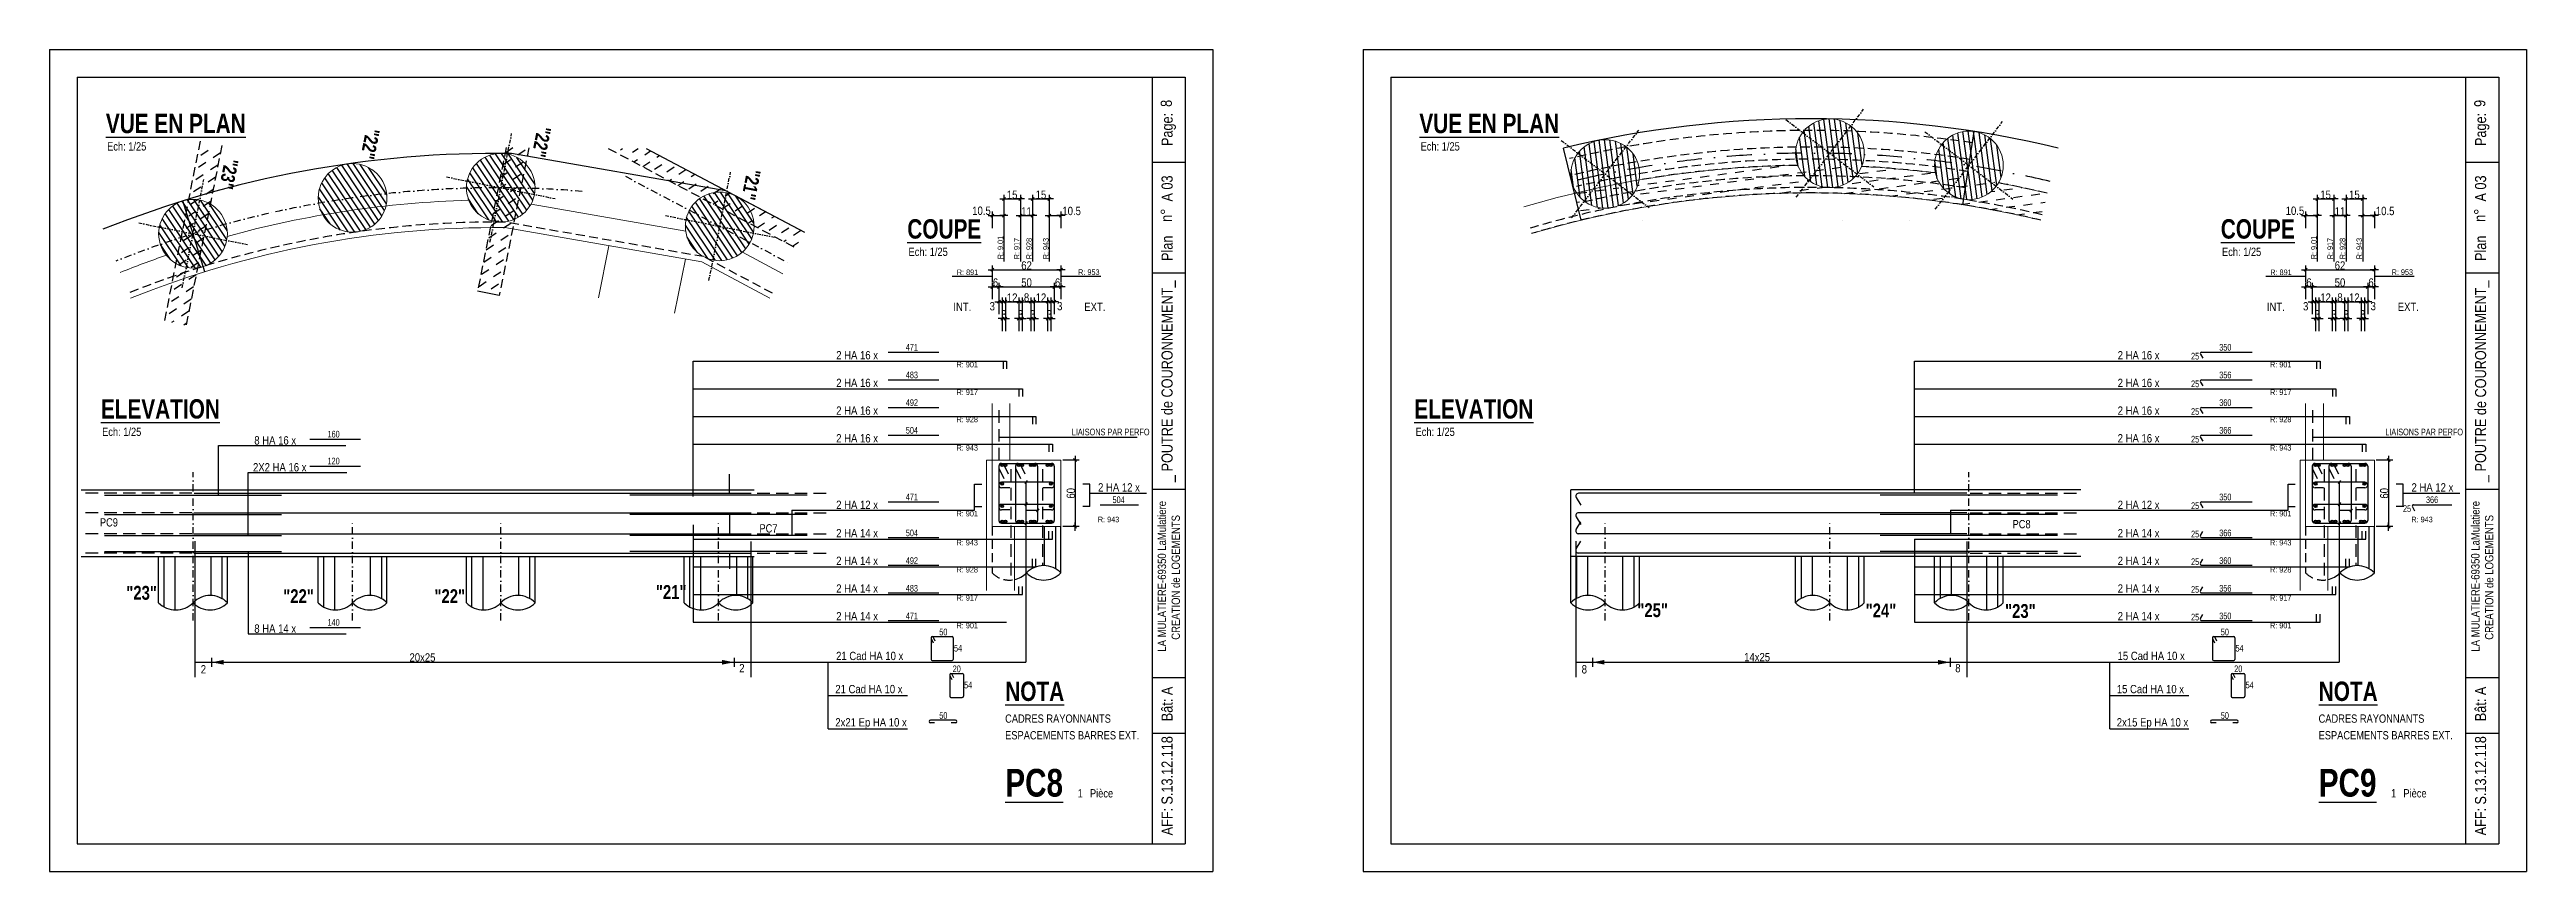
# Model space of a CAD drawing. Header units: centimetres. Extents: x 20328 to 51171, y -21855 to -16644.
# Drawn here: x 39324 to 43795, y -18525 to -17040 of the extents above; entities that cross this region are included whole.
import ezdxf
from ezdxf.enums import TextEntityAlignment as Align

# ---------------------------------------------------------------- set-up
doc = ezdxf.new("R2010")
doc.units = ezdxf.units.CM
doc.header["$LTSCALE"] = 25.4
doc.header["$PDMODE"] = 1
doc.header["$PDSIZE"] = -2
doc.linetypes.add('CACHEX2', pattern=[19.05, 12.7, -6.35])
doc.linetypes.add('TIRETPTX2', pattern=[50.8, 25.4, -12.7, 0, -12.7])
for name, color, linetype in [('01_cote_gen', 4, 'Continuous'), ('01_fenetres', 171, 'Continuous'), ('01_linteaux', 2, 'Continuous'), ('01_murs_sup', 2, 'CACHEX2'), ('01_poch_murs', 253, 'Continuous'), ('01_texte', 230, 'Continuous'), ('AA_COTES', 2, 'Continuous')]:
    doc.layers.add(name, color=color, linetype=linetype)
for name, color, linetype, lineweight in [('01_murs_coup', 5, 'Continuous', 60), ('01_PIEUX', 5, 'Continuous', 60), ('01_poutres', 2, 'Continuous', 18)]:
    doc.layers.add(name, color=color, linetype=linetype, lineweight=lineweight)
doc.styles.add('impact', font='impact.ttf')
doc.styles.add('MATTE_TXT', font='arial.ttf')
doc.styles.add('STYLE2', font='ARIALN.TTF')
doc.dimstyles.new('JB25', dxfattribs={"dimscale": 0.1, "dimtxt": 150, "dimasz": 15, "dimexe": 0.1, "dimexo": 0.1, "dimgap": 0.09, "dimtad": 1, "dimdec": 1, "dimlfac": 0.5, "dimdsep": 46, "dimtxsty": 'STYLE2', "dimblk1": 'BOND_G', "dimblk2": 'BOND_D', "dimsah": 1, "dimcen": 1.5, "dimdle": 0.01, "dimse1": 1, "dimse2": 1, "dimclrd": 4, "dimclre": 2, "dimclrt": 6, "dimazin": 2, "dimtfac": 2.333333, "dimtdec": 1, "dimtix": 1, "dimtmove": 2, "dimatfit": 3, "dimldrblk": 'BOND_G', "dimfxl": 1, "dimtolj": 1, "dimtzin": 0, "dimarcsym": 0})

msp = doc.modelspace()

# ---------------------------------------------------------------- texts
at = {"layer": '01_texte', "style": 'impact'}
for s, height, p in [('%%UVUE EN PLAN', 35, (39426.12, -17202.04)), ('%%UVUE EN PLAN', 35, (41796.88, -17202.04)), ('%%UCOUPE', 35, (40872.68, -17392.53)), ('%%UCOUPE', 35, (43243.44, -17392.53)), ('%%UELEVATION', 35, (39417.07, -17717.65)), ('%%UELEVATION', 35, (41787.82, -17717.65)), ('%%UNOTA', 35, (41049.49, -18227.77)), ('%%UNOTA', 35, (43420.24, -18227.77)), ('%%UPC8', 50, (41049.49, -18405.09)), ('%%UPC9', 50, (43420.24, -18405.09))]:
    msp.add_text(s, height=height, dxfattribs=at).set_placement(p, align=Align.BOTTOM_LEFT)
at = {"layer": '01_texte', "style": 'STYLE2'}
for s, height, p in [('8', 20, (41350.13, -17144.15)), ('Page:', 20, (41351.57, -17214.83)), ('9', 20, (43720.89, -17144.15)), ('Page:', 20, (43722.33, -17214.83)), (' A 03', 20, (41351.57, -17321.47)), (' A 03', 20, (43722.33, -17321.47)), ('n%%D', 20, (41350.13, -17351.81)), ('n%%D', 20, (43720.89, -17351.81)), ('R: 9.01', 10, (41045.72, -17419.41)), ('R: 917', 10, (41075.14, -17419.41)), ('R: 928', 10, (41097.4, -17419.41)), ('R: 943', 10, (41127.62, -17419.41)), ('Plan', 20, (41351.57, -17422.5)), ('R: 9.01', 10, (43416.48, -17419.41)), ('R: 917', 10, (43445.9, -17419.41)), ('R: 928', 10, (43468.16, -17419.41)), ('R: 943', 10, (43498.37, -17419.41)), ('Plan', 20, (43722.33, -17422.5)), (' _ POUTRE de COURONNEMENT_', 20, (41351.57, -17828.23)), (' _ POUTRE de COURONNEMENT_', 20, (43722.33, -17828.23)), ('LA MULATIERE-69350 LaMulatiere', 15, (41339.71, -18128.22)), ('CREATION de LOGEMENTS', 15, (41364.71, -18106.73)), ('LA MULATIERE-69350 LaMulatiere', 15, (43710.46, -18128.22)), ('CREATION de LOGEMENTS', 15, (43735.46, -18106.73)), ('Bât: A', 20, (41351.57, -18253.95)), ('Bât: A', 20, (43722.33, -18253.95)), ('S.13.12.118', 20, (41351.57, -18404.45)), ('S.13.12.118', 20, (43722.33, -18404.45)), ('AFF:', 20, (41351.57, -18460.12)), ('AFF:', 20, (43722.33, -18460.12))]:
    msp.add_text(s, height=height, rotation=90, dxfattribs=at).set_placement(p)
at = {"layer": '01_texte', "style": 'MATTE_TXT', "width": 0.8}
for s, p in [('Ech: 1/25', (39463.73, -17227.45)), ('Ech: 1/25', (41834.49, -17227.45)), ('Ech: 1/25', (40910.29, -17417.94)), ('Ech: 1/25', (43281.05, -17417.94)), ('Ech: 1/25', (39454.67, -17743.06)), ('Ech: 1/25', (41825.43, -17743.06)), ('PC9', (39431.58, -17906.63)), ('PC7', (40622.1, -17917.49)), ('PC8', (42883.9, -17909.86)), ('1', (41184.73, -18396.13)), ('Pièce', (41223.24, -18396.13)), ('1', (43555.48, -18396.13)), ('Pièce', (43593.99, -18396.13))]:
    msp.add_text(s, height=15, dxfattribs=at).set_placement(p, align=Align.BOTTOM_CENTER)
at = {"layer": '01_texte', "style": 'impact'}
for s, rotation, p in [('"22"', 258.73111, (39883.48, -17207.03)), ('"22"', 258.73111, (40192.76, -17203.29)), ('"23"', 258.73111, (39628.46, -17261.44)), ('"21"', 258.73111, (40571.2, -17280.57)), ('"23"', 0, (39490.57, -18041.92)), ('"22"', 0, (39773.84, -18048.03)), ('"22"', 0, (40046.8, -18048.03)), ('"21"', 0, (40446.51, -18040.46)), ('"25"', 360, (42217.98, -18073.36)), ('"24"', 360, (42630.07, -18073.83)), ('"23"', 360, (42881.69, -18074.82))]:
    msp.add_text(s, height=25, rotation=rotation, dxfattribs=at).set_placement(p, align=Align.BOTTOM_CENTER)
at = {"layer": '01_texte', "style": 'STYLE2'}
for s, height, p in [('R: 891', 10, (40962.02, -17447.93)), ('R: 953', 10, (41181.01, -17447.61)), ('R: 891', 10, (43332.78, -17447.93)), ('R: 953', 10, (43551.77, -17447.61)), ('INT.', 15, (40955.83, -17512.84)), ('EXT.', 15, (41192.06, -17512.84)), ('INT.', 15, (43326.58, -17512.84)), ('EXT.', 15, (43562.82, -17512.84)), ('R: 901', 10, (40961.55, -17614.64)), ('R: 901', 10, (43332.31, -17614.64)), ('R: 917', 10, (40961.55, -17664.56)), ('R: 917', 10, (43332.31, -17664.56)), ('R: 928', 10, (40961.55, -17713.7)), ('R: 928', 10, (43332.31, -17713.7)), ('R: 943', 10, (40961.55, -17764.87)), ('R: 943', 10, (43332.31, -17764.87)), ('R: 901', 10, (40961.55, -17883.92)), ('R: 901', 10, (43332.31, -17883.92)), ('R: 943', 10, (40961.55, -17936.32)), ('R: 943', 10, (41216.62, -17894.49)), ('R: 943', 10, (43332.31, -17936.32)), ('R: 943', 10, (43587.37, -17894.49)), ('R: 928', 10, (40961.55, -17985.15)), ('R: 928', 10, (43332.31, -17985.15)), ('R: 917', 10, (40961.55, -18036)), ('R: 917', 10, (43332.31, -18036)), ('R: 901', 10, (40961.55, -18086.08)), ('R: 901', 10, (43332.31, -18086.08)), ('21 Cad HA 10 x', 15, (40744.15, -18143.43)), ('15 Cad HA 10 x', 15, (43057.17, -18143.43)), ('21 Cad HA 10 x', 15, (40742.72, -18203.4)), ('15 Cad HA 10 x', 15, (43055.74, -18203.4)), ('2x21 Ep HA 10 x', 15, (40742.72, -18263.4)), ('2x15 Ep HA 10 x', 15, (43055.74, -18263.4))]:
    msp.add_text(s, height=height, dxfattribs=at).set_placement(p)
for s, p in [('2 HA 16 x', (40819.78, -17600.24)), ('2 HA 16 x', (43132.8, -17600.24)), ('2 HA 16 x', (40819.78, -17650.24)), ('2 HA 16 x', (43132.8, -17650.24)), ('2 HA 16 x', (40819.78, -17700.24)), ('2 HA 16 x', (43132.8, -17700.24)), ('8 HA 16 x', (39769.47, -17754.1)), ('2 HA 16 x', (40819.78, -17750.24)), ('2 HA 16 x', (43132.8, -17750.24)), ('2X2 HA 16 x', (39788.17, -17802.62)), ('2 HA 12 x', (41292.42, -17839)), ('2 HA 12 x', (43663.17, -17839)), ('2 HA 12 x', (40819.78, -17870.5)), ('2 HA 12 x', (43132.8, -17870.5)), ('2 HA 14 x', (40819.78, -17921.68)), ('2 HA 14 x', (43132.8, -17921.68)), ('2 HA 14 x', (40819.78, -17971.68)), ('2 HA 14 x', (43132.8, -17971.68)), ('2 HA 14 x', (40819.78, -18021.68)), ('2 HA 14 x', (43132.8, -18021.68)), ('2 HA 14 x', (40819.78, -18071.68)), ('2 HA 14 x', (43132.8, -18071.68)), ('8 HA 14 x', (39769.47, -18094.1)), ('20x25', (40020.96, -18146.17)), ('2', (40578.91, -18165.48)), ('14x25', (42429.96, -18145.61)), ('8', (42773.75, -18165.48)), ('2', (39606.92, -18167.59)), ('8', (42099.43, -18167.59))]:
    msp.add_text(s, height=15, dxfattribs=at).set_placement(p, align=Align.RIGHT)
at = {"layer": '01_texte', "style": 'STYLE2', "width": 0.8}
for s, p in [('471', (40891.9, -17584.37)), ('25', (43204.39, -17600.38)), ('350', (43262.65, -17584.37)), ('483', (40891.9, -17634.37)), ('25', (43204.39, -17650.38)), ('356', (43262.65, -17634.37)), ('492', (40891.9, -17684.37)), ('25', (43204.39, -17700.38)), ('360', (43262.65, -17684.37)), ('160', (39848.11, -17741.35)), ('504', (40891.9, -17734.37)), ('25', (43204.39, -17750.38)), ('366', (43262.65, -17734.37)), ('120', (39848.11, -17789.87)), ('471', (40891.9, -17854.81)), ('504', (41265.03, -17859.83)), ('25', (43204.39, -17870.64)), ('350', (43262.65, -17854.81)), ('25', (43586.93, -17875.84)), ('366', (43635.79, -17859.83)), ('504', (40891.9, -17919.71)), ('25', (43204.39, -17921.82)), ('366', (43262.65, -17919.71)), ('492', (40891.9, -17969.71)), ('25', (43204.39, -17971.82)), ('360', (43262.65, -17969.71)), ('483', (40891.9, -18019.71)), ('25', (43204.39, -18021.82)), ('356', (43262.65, -18019.71)), ('471', (40891.9, -18069.71)), ('25', (43204.39, -18071.82)), ('350', (43262.65, -18069.71)), ('140', (39848.11, -18081.35)), ('50', (40945.06, -18098.78)), ('50', (43258.08, -18098.78)), ('54', (40971.57, -18128.02)), ('54', (43284.59, -18128.02)), ('20', (40969.22, -18165.29)), ('54', (40989.8, -18194.53)), ('20', (43282.24, -18165.29)), ('54', (43302.82, -18194.53)), ('50', (40945.06, -18249.58)), ('50', (43258.08, -18249.58))]:
    msp.add_text(s, height=12, dxfattribs=at).set_placement(p, align=Align.RIGHT)
for p in [(41169.53, -17737.4), (43540.29, -17737.4)]:
    msp.add_text('LIAISONS PAR PERFO', height=12, dxfattribs=at).set_placement(p)
at = {"layer": '01_texte', "style": 'MATTE_TXT', "width": 0.8}
for s, p in [('CADRES RAYONNANTS', (41049.21, -18261.17)), ('ESPACEMENTS BARRES EXT.', (41049.21, -18291.28)), ('CADRES RAYONNANTS', (43419.96, -18261.17)), ('ESPACEMENTS BARRES EXT.', (43419.96, -18291.28))]:
    msp.add_text(s, height=15, dxfattribs=at).set_placement(p, align=Align.BOTTOM_LEFT)

# ---------------------------------------------------------------- blocks, each defined once
blk = doc.blocks.new('BOND_G')
at = {"layer": 'AA_COTES', "color": 0}
for p, q in [((5, 0), (-5, 0)), ((1.8, 1.8), (-1.8, -1.8)), ((0, -5), (0, 15))]:
    blk.add_line(p, q, dxfattribs=at)
blk = doc.blocks.new('BOND_D')
at = {"layer": 'AA_COTES', "color": 0}
for p, q in [((5, 0), (-5, 0)), ((-1.8, -1.8), (1.8, 1.8)), ((0, 5), (0, -15))]:
    blk.add_line(p, q, dxfattribs=at)
blk = doc.blocks.new('*D163')
at = {"layer": '01_cote_gen', "color": 4, "lineweight": -2, "ltscale": 3, "transparency": 16777216}
blk.add_line((41175.6, -17783.7), (41175.6, -17900.7), dxfattribs=at)
at = {"layer": 'Defpoints', "color": 0, "ltscale": 3, "transparency": 16777216}
for p in [(41070.5, -17782.2), (41070.5, -17902.2), (41175.6, -17902.2)]:
    blk.add_point(p, dxfattribs=at)
at = {"layer": '01_cote_gen', "color": 4, "lineweight": -2, "ltscale": 3, "transparency": 16777216, "xscale": 1.5, "yscale": 1.5, "zscale": 1.5}
for name, p, rotation in [('BOND_G', (41175.6, -17782.2), 90), ('BOND_D', (41175.6, -17902.2), 270)]:
    blk.add_blockref(name, p, dxfattribs=dict(at, rotation=rotation))
at = {"layer": '01_cote_gen', "color": 6, "ltscale": 3, "transparency": 16777216, "insert": (41167.9, -17842.2), "char_height": 15, "attachment_point": 5, "rotation": 90, "style": 'STYLE2'}
blk.add_mtext('\\A1;60', dxfattribs=at)
blk = doc.blocks.new('*D164')
at = {"layer": '01_cote_gen', "color": 4, "lineweight": -2, "ltscale": 3, "transparency": 16777216}
blk.add_line((41027.4, -17438.3), (41148.4, -17438.3), dxfattribs=at)
at = {"layer": 'Defpoints', "color": 0, "ltscale": 3, "transparency": 16777216}
for p in [(41025.9, -17450.7), (41149.9, -17438.3), (41149.9, -17450.7)]:
    blk.add_point(p, dxfattribs=at)
at = {"layer": '01_cote_gen', "color": 4, "lineweight": -2, "ltscale": 3, "transparency": 16777216, "xscale": 1.5, "yscale": 1.5, "zscale": 1.5, "rotation": 180}
blk.add_blockref('BOND_G', (41025.9, -17438.3), dxfattribs=at)
at = {"layer": '01_cote_gen', "color": 4, "lineweight": -2, "ltscale": 3, "transparency": 16777216, "xscale": 1.5, "yscale": 1.5, "zscale": 1.5}
blk.add_blockref('BOND_D', (41149.9, -17438.3), dxfattribs=at)
at = {"layer": '01_cote_gen', "color": 6, "ltscale": 3, "transparency": 16777216, "insert": (41087.9, -17430.7), "char_height": 15, "attachment_point": 5, "style": 'STYLE2'}
blk.add_mtext('\\A1;62', dxfattribs=at)
blk = doc.blocks.new('*D165')
at = {"layer": '01_cote_gen', "color": 4, "lineweight": -2, "ltscale": 3, "transparency": 16777216}
blk.add_line((41039.4, -17469.2), (41136.4, -17469.2), dxfattribs=at)
at = {"layer": 'Defpoints', "color": 0, "ltscale": 3, "transparency": 16777216}
for p in [(41137.9, -17469.2), (41037.9, -17517), (41137.9, -17517)]:
    blk.add_point(p, dxfattribs=at)
at = {"layer": '01_cote_gen', "color": 4, "lineweight": -2, "ltscale": 3, "transparency": 16777216, "xscale": 1.5, "yscale": 1.5, "zscale": 1.5, "rotation": 180}
blk.add_blockref('BOND_G', (41037.9, -17469.2), dxfattribs=at)
at = {"layer": '01_cote_gen', "color": 4, "lineweight": -2, "ltscale": 3, "transparency": 16777216, "xscale": 1.5, "yscale": 1.5, "zscale": 1.5}
blk.add_blockref('BOND_D', (41137.9, -17469.2), dxfattribs=at)
at = {"layer": '01_cote_gen', "color": 6, "ltscale": 3, "transparency": 16777216, "insert": (41087.9, -17461.5), "char_height": 15, "attachment_point": 5, "style": 'STYLE2'}
blk.add_mtext('\\A1;50', dxfattribs=at)
blk = doc.blocks.new('*D166')
at = {"layer": '01_cote_gen', "color": 4, "lineweight": -2, "ltscale": 3, "transparency": 16777216}
blk.add_line((41039.4, -17496.2), (41042.4, -17496.2), dxfattribs=at)
at = {"layer": 'Defpoints', "color": 0, "ltscale": 3, "transparency": 16777216}
for p in [(41043.9, -17496.2), (41043.9, -17523.7), (41037.9, -17538.8)]:
    blk.add_point(p, dxfattribs=at)
at = {"layer": '01_cote_gen', "color": 4, "lineweight": -2, "ltscale": 3, "transparency": 16777216, "xscale": 1.5, "yscale": 1.5, "zscale": 1.5, "rotation": 180}
blk.add_blockref('BOND_G', (41037.9, -17496.2), dxfattribs=at)
at = {"layer": '01_cote_gen', "color": 4, "lineweight": -2, "ltscale": 3, "transparency": 16777216, "xscale": 1.5, "yscale": 1.5, "zscale": 1.5}
blk.add_blockref('BOND_D', (41043.9, -17496.2), dxfattribs=at)
at = {"layer": '01_cote_gen', "color": 6, "ltscale": 3, "transparency": 16777216, "insert": (41026, -17504.3), "char_height": 15, "attachment_point": 5, "style": 'STYLE2'}
blk.add_mtext('\\A1;3', dxfattribs=at)
blk = doc.blocks.new('*D167')
at = {"layer": '01_cote_gen', "color": 4, "lineweight": -2, "ltscale": 3, "transparency": 16777216}
for p, q in [((41042.4, -17526.5), (41040.9, -17526.5)), ((41049.9, -17526.5), (41043.9, -17526.5)), ((41051.4, -17526.5), (41052.9, -17526.5))]:
    blk.add_line(p, q, dxfattribs=at)
at = {"layer": 'Defpoints', "color": 0, "ltscale": 3, "transparency": 16777216}
for p in [(41043.9, -17523.7), (41049.9, -17523.7), (41043.9, -17526.5)]:
    blk.add_point(p, dxfattribs=at)
at = {"layer": '01_cote_gen', "color": 4, "lineweight": -2, "ltscale": 3, "transparency": 16777216, "xscale": 1.5, "yscale": 1.5, "zscale": 1.5}
blk.add_blockref('BOND_D', (41043.9, -17526.5), dxfattribs=at)
at = {"layer": '01_cote_gen', "color": 4, "lineweight": -2, "ltscale": 3, "transparency": 16777216, "xscale": 1.5, "yscale": 1.5, "zscale": 1.5, "rotation": 180}
blk.add_blockref('BOND_G', (41049.9, -17526.5), dxfattribs=at)
at = {"layer": '01_cote_gen', "color": 6, "ltscale": 3, "transparency": 16777216, "insert": (41046.9, -17518.9), "char_height": 15, "attachment_point": 5, "style": 'STYLE2'}
blk.add_mtext('\\A1;3', dxfattribs=at)
blk = doc.blocks.new('*D168')
at = {"layer": '01_cote_gen', "color": 4, "lineweight": -2, "ltscale": 3, "transparency": 16777216}
blk.add_line((41051.4, -17496.2), (41072.4, -17496.2), dxfattribs=at)
at = {"layer": 'Defpoints', "color": 0, "ltscale": 3, "transparency": 16777216}
for p in [(41049.9, -17523.7), (41073.9, -17496.2), (41073.9, -17523.7)]:
    blk.add_point(p, dxfattribs=at)
at = {"layer": '01_cote_gen', "color": 4, "lineweight": -2, "ltscale": 3, "transparency": 16777216, "xscale": 1.5, "yscale": 1.5, "zscale": 1.5, "rotation": 180}
blk.add_blockref('BOND_G', (41049.9, -17496.2), dxfattribs=at)
at = {"layer": '01_cote_gen', "color": 4, "lineweight": -2, "ltscale": 3, "transparency": 16777216, "xscale": 1.5, "yscale": 1.5, "zscale": 1.5}
blk.add_blockref('BOND_D', (41073.9, -17496.2), dxfattribs=at)
at = {"layer": '01_cote_gen', "color": 6, "ltscale": 3, "transparency": 16777216, "insert": (41061.9, -17488.6), "char_height": 15, "attachment_point": 5, "style": 'STYLE2'}
blk.add_mtext('\\A1;12', dxfattribs=at)
blk = doc.blocks.new('*D169')
at = {"layer": '01_cote_gen', "color": 4, "lineweight": -2, "ltscale": 3, "transparency": 16777216}
for p, q in [((41072.4, -17526.5), (41070.9, -17526.5)), ((41079.9, -17526.5), (41073.9, -17526.5)), ((41081.4, -17526.5), (41082.9, -17526.5))]:
    blk.add_line(p, q, dxfattribs=at)
at = {"layer": 'Defpoints', "color": 0, "ltscale": 3, "transparency": 16777216}
for p in [(41073.9, -17523.7), (41079.9, -17523.7), (41073.9, -17526.5)]:
    blk.add_point(p, dxfattribs=at)
at = {"layer": '01_cote_gen', "color": 4, "lineweight": -2, "ltscale": 3, "transparency": 16777216, "xscale": 1.5, "yscale": 1.5, "zscale": 1.5}
blk.add_blockref('BOND_D', (41073.9, -17526.5), dxfattribs=at)
at = {"layer": '01_cote_gen', "color": 4, "lineweight": -2, "ltscale": 3, "transparency": 16777216, "xscale": 1.5, "yscale": 1.5, "zscale": 1.5, "rotation": 180}
blk.add_blockref('BOND_G', (41079.9, -17526.5), dxfattribs=at)
at = {"layer": '01_cote_gen', "color": 6, "ltscale": 3, "transparency": 16777216, "insert": (41076.9, -17518.9), "char_height": 15, "attachment_point": 5, "style": 'STYLE2'}
blk.add_mtext('\\A1;3', dxfattribs=at)
blk = doc.blocks.new('*D170')
at = {"layer": '01_cote_gen', "color": 4, "lineweight": -2, "ltscale": 3, "transparency": 16777216}
for p, q in [((41094.4, -17526.5), (41092.9, -17526.5)), ((41101.9, -17526.5), (41095.9, -17526.5)), ((41103.4, -17526.5), (41104.9, -17526.5))]:
    blk.add_line(p, q, dxfattribs=at)
at = {"layer": 'Defpoints', "color": 0, "ltscale": 3, "transparency": 16777216}
for p in [(41095.9, -17523.7), (41101.9, -17523.7), (41095.9, -17526.5)]:
    blk.add_point(p, dxfattribs=at)
at = {"layer": '01_cote_gen', "color": 4, "lineweight": -2, "ltscale": 3, "transparency": 16777216, "xscale": 1.5, "yscale": 1.5, "zscale": 1.5}
blk.add_blockref('BOND_D', (41095.9, -17526.5), dxfattribs=at)
at = {"layer": '01_cote_gen', "color": 4, "lineweight": -2, "ltscale": 3, "transparency": 16777216, "xscale": 1.5, "yscale": 1.5, "zscale": 1.5, "rotation": 180}
blk.add_blockref('BOND_G', (41101.9, -17526.5), dxfattribs=at)
at = {"layer": '01_cote_gen', "color": 6, "ltscale": 3, "transparency": 16777216, "insert": (41098.9, -17518.9), "char_height": 15, "attachment_point": 5, "style": 'STYLE2'}
blk.add_mtext('\\A1;3', dxfattribs=at)
blk = doc.blocks.new('*D171')
at = {"layer": '01_cote_gen', "color": 4, "lineweight": -2, "ltscale": 3, "transparency": 16777216}
for p, q in [((41124.4, -17526.5), (41122.9, -17526.5)), ((41131.9, -17526.5), (41125.9, -17526.5)), ((41133.4, -17526.5), (41134.9, -17526.5))]:
    blk.add_line(p, q, dxfattribs=at)
at = {"layer": 'Defpoints', "color": 0, "ltscale": 3, "transparency": 16777216}
for p in [(41125.9, -17523.7), (41131.9, -17523.7), (41125.9, -17526.5)]:
    blk.add_point(p, dxfattribs=at)
at = {"layer": '01_cote_gen', "color": 4, "lineweight": -2, "ltscale": 3, "transparency": 16777216, "xscale": 1.5, "yscale": 1.5, "zscale": 1.5}
blk.add_blockref('BOND_D', (41125.9, -17526.5), dxfattribs=at)
at = {"layer": '01_cote_gen', "color": 4, "lineweight": -2, "ltscale": 3, "transparency": 16777216, "xscale": 1.5, "yscale": 1.5, "zscale": 1.5, "rotation": 180}
blk.add_blockref('BOND_G', (41131.9, -17526.5), dxfattribs=at)
at = {"layer": '01_cote_gen', "color": 6, "ltscale": 3, "transparency": 16777216, "insert": (41128.9, -17518.9), "char_height": 15, "attachment_point": 5, "style": 'STYLE2'}
blk.add_mtext('\\A1;3', dxfattribs=at)
blk = doc.blocks.new('*D172')
at = {"layer": '01_cote_gen', "color": 4, "lineweight": -2, "ltscale": 3, "transparency": 16777216}
blk.add_line((41081.4, -17496.2), (41094.4, -17496.2), dxfattribs=at)
at = {"layer": 'Defpoints', "color": 0, "ltscale": 3, "transparency": 16777216}
for p in [(41095.9, -17496.2), (41079.9, -17532.3), (41095.9, -17532.3)]:
    blk.add_point(p, dxfattribs=at)
at = {"layer": '01_cote_gen', "color": 4, "lineweight": -2, "ltscale": 3, "transparency": 16777216, "xscale": 1.5, "yscale": 1.5, "zscale": 1.5, "rotation": 180}
blk.add_blockref('BOND_G', (41079.9, -17496.2), dxfattribs=at)
at = {"layer": '01_cote_gen', "color": 4, "lineweight": -2, "ltscale": 3, "transparency": 16777216, "xscale": 1.5, "yscale": 1.5, "zscale": 1.5}
blk.add_blockref('BOND_D', (41095.9, -17496.2), dxfattribs=at)
at = {"layer": '01_cote_gen', "color": 6, "ltscale": 3, "transparency": 16777216, "insert": (41087.9, -17488.5), "char_height": 15, "attachment_point": 5, "style": 'STYLE2'}
blk.add_mtext('\\A1;8', dxfattribs=at)
blk = doc.blocks.new('*D173')
at = {"layer": '01_cote_gen', "color": 4, "lineweight": -2, "ltscale": 3, "transparency": 16777216}
blk.add_line((41103.4, -17496.2), (41124.4, -17496.2), dxfattribs=at)
at = {"layer": 'Defpoints', "color": 0, "ltscale": 3, "transparency": 16777216}
for p in [(41125.9, -17496.2), (41101.9, -17531.4), (41125.9, -17531.4)]:
    blk.add_point(p, dxfattribs=at)
at = {"layer": '01_cote_gen', "color": 4, "lineweight": -2, "ltscale": 3, "transparency": 16777216, "xscale": 1.5, "yscale": 1.5, "zscale": 1.5, "rotation": 180}
blk.add_blockref('BOND_G', (41101.9, -17496.2), dxfattribs=at)
at = {"layer": '01_cote_gen', "color": 4, "lineweight": -2, "ltscale": 3, "transparency": 16777216, "xscale": 1.5, "yscale": 1.5, "zscale": 1.5}
blk.add_blockref('BOND_D', (41125.9, -17496.2), dxfattribs=at)
at = {"layer": '01_cote_gen', "color": 6, "ltscale": 3, "transparency": 16777216, "insert": (41113.9, -17488.6), "char_height": 15, "attachment_point": 5, "style": 'STYLE2'}
blk.add_mtext('\\A1;12', dxfattribs=at)
blk = doc.blocks.new('*D174')
at = {"layer": '01_cote_gen', "color": 4, "lineweight": -2, "ltscale": 3, "transparency": 16777216}
blk.add_line((41133.4, -17496.2), (41136.4, -17496.2), dxfattribs=at)
at = {"layer": 'Defpoints', "color": 0, "ltscale": 3, "transparency": 16777216}
for p in [(41137.9, -17491.7), (41137.9, -17496.2), (41131.9, -17534)]:
    blk.add_point(p, dxfattribs=at)
at = {"layer": '01_cote_gen', "color": 4, "lineweight": -2, "ltscale": 3, "transparency": 16777216, "xscale": 1.5, "yscale": 1.5, "zscale": 1.5, "rotation": 180}
blk.add_blockref('BOND_G', (41131.9, -17496.2), dxfattribs=at)
at = {"layer": '01_cote_gen', "color": 4, "lineweight": -2, "ltscale": 3, "transparency": 16777216, "xscale": 1.5, "yscale": 1.5, "zscale": 1.5}
blk.add_blockref('BOND_D', (41137.9, -17496.2), dxfattribs=at)
at = {"layer": '01_cote_gen', "color": 6, "ltscale": 3, "transparency": 16777216, "insert": (41147.8, -17504.1), "char_height": 15, "attachment_point": 5, "style": 'STYLE2'}
blk.add_mtext('\\A1;3', dxfattribs=at)
blk = doc.blocks.new('*D175')
at = {"layer": '01_cote_gen', "color": 4, "lineweight": -2, "ltscale": 3, "transparency": 16777216}
blk.add_line((41139.4, -17469.2), (41148.4, -17469.2), dxfattribs=at)
at = {"layer": 'Defpoints', "color": 0, "ltscale": 3, "transparency": 16777216}
for p in [(41137.9, -17476.7), (41149.9, -17460.8), (41149.9, -17469.2)]:
    blk.add_point(p, dxfattribs=at)
at = {"layer": '01_cote_gen', "color": 4, "lineweight": -2, "ltscale": 3, "transparency": 16777216, "xscale": 1.5, "yscale": 1.5, "zscale": 1.5, "rotation": 180}
blk.add_blockref('BOND_G', (41137.9, -17469.2), dxfattribs=at)
at = {"layer": '01_cote_gen', "color": 4, "lineweight": -2, "ltscale": 3, "transparency": 16777216, "xscale": 1.5, "yscale": 1.5, "zscale": 1.5}
blk.add_blockref('BOND_D', (41149.9, -17469.2), dxfattribs=at)
at = {"layer": '01_cote_gen', "color": 6, "ltscale": 3, "transparency": 16777216, "insert": (41143.9, -17461.5), "char_height": 15, "attachment_point": 5, "style": 'STYLE2'}
blk.add_mtext('\\A1;6', dxfattribs=at)
blk = doc.blocks.new('*D176')
at = {"layer": '01_cote_gen', "color": 4, "lineweight": -2, "ltscale": 3, "transparency": 16777216}
blk.add_line((41027.4, -17469.2), (41036.4, -17469.2), dxfattribs=at)
at = {"layer": 'Defpoints', "color": 0, "ltscale": 3, "transparency": 16777216}
for p in [(41025.9, -17460.8), (41037.9, -17469.2), (41037.9, -17476.7)]:
    blk.add_point(p, dxfattribs=at)
at = {"layer": '01_cote_gen', "color": 4, "lineweight": -2, "ltscale": 3, "transparency": 16777216, "xscale": 1.5, "yscale": 1.5, "zscale": 1.5, "rotation": 180}
blk.add_blockref('BOND_G', (41025.9, -17469.2), dxfattribs=at)
at = {"layer": '01_cote_gen', "color": 4, "lineweight": -2, "ltscale": 3, "transparency": 16777216, "xscale": 1.5, "yscale": 1.5, "zscale": 1.5}
blk.add_blockref('BOND_D', (41037.9, -17469.2), dxfattribs=at)
at = {"layer": '01_cote_gen', "color": 6, "ltscale": 3, "transparency": 16777216, "insert": (41031.9, -17461.5), "char_height": 15, "attachment_point": 5, "style": 'STYLE2'}
blk.add_mtext('\\A1;6', dxfattribs=at)
blk = doc.blocks.new('*D177')
at = {"layer": '01_cote_gen', "color": 4, "lineweight": -2, "ltscale": 3, "transparency": 16777216}
blk.add_line((41027.4, -17340.5), (41045.4, -17340.5), dxfattribs=at)
at = {"layer": 'Defpoints', "color": 0, "ltscale": 3, "transparency": 16777216}
for p in [(41046.9, -17340.5), (41046.9, -17361), (41025.9, -17430.8)]:
    blk.add_point(p, dxfattribs=at)
at = {"layer": '01_cote_gen', "color": 4, "lineweight": -2, "ltscale": 3, "transparency": 16777216, "xscale": 1.5, "yscale": 1.5, "zscale": 1.5, "rotation": 180}
blk.add_blockref('BOND_G', (41025.9, -17340.5), dxfattribs=at)
at = {"layer": '01_cote_gen', "color": 4, "lineweight": -2, "ltscale": 3, "transparency": 16777216, "xscale": 1.5, "yscale": 1.5, "zscale": 1.5}
blk.add_blockref('BOND_D', (41046.9, -17340.5), dxfattribs=at)
at = {"layer": '01_cote_gen', "color": 6, "ltscale": 3, "transparency": 16777216, "insert": (41006.6, -17331.8), "char_height": 15, "attachment_point": 5, "style": 'STYLE2'}
blk.add_mtext('\\A1;10.5', dxfattribs=at)
blk = doc.blocks.new('*D178')
at = {"layer": '01_cote_gen', "color": 4, "lineweight": -2, "ltscale": 3, "transparency": 16777216}
blk.add_line((41048.4, -17310.5), (41075.4, -17310.5), dxfattribs=at)
at = {"layer": 'Defpoints', "color": 0, "ltscale": 3, "transparency": 16777216}
for p in [(41076.9, -17310.5), (41046.9, -17370.5), (41076.9, -17370.5)]:
    blk.add_point(p, dxfattribs=at)
at = {"layer": '01_cote_gen', "color": 4, "lineweight": -2, "ltscale": 3, "transparency": 16777216, "xscale": 1.5, "yscale": 1.5, "zscale": 1.5, "rotation": 180}
blk.add_blockref('BOND_G', (41046.9, -17310.5), dxfattribs=at)
at = {"layer": '01_cote_gen', "color": 4, "lineweight": -2, "ltscale": 3, "transparency": 16777216, "xscale": 1.5, "yscale": 1.5, "zscale": 1.5}
blk.add_blockref('BOND_D', (41076.9, -17310.5), dxfattribs=at)
at = {"layer": '01_cote_gen', "color": 6, "ltscale": 3, "transparency": 16777216, "insert": (41061.9, -17302.8), "char_height": 15, "attachment_point": 5, "style": 'STYLE2'}
blk.add_mtext('\\A1;15', dxfattribs=at)
blk = doc.blocks.new('*D179')
at = {"layer": '01_cote_gen', "color": 4, "lineweight": -2, "ltscale": 3, "transparency": 16777216}
blk.add_line((41078.4, -17340.5), (41097.4, -17340.5), dxfattribs=at)
at = {"layer": 'Defpoints', "color": 0, "ltscale": 3, "transparency": 16777216}
for p in [(41098.9, -17340.5), (41076.9, -17361), (41098.9, -17361)]:
    blk.add_point(p, dxfattribs=at)
at = {"layer": '01_cote_gen', "color": 4, "lineweight": -2, "ltscale": 3, "transparency": 16777216, "xscale": 1.5, "yscale": 1.5, "zscale": 1.5, "rotation": 180}
blk.add_blockref('BOND_G', (41076.9, -17340.5), dxfattribs=at)
at = {"layer": '01_cote_gen', "color": 4, "lineweight": -2, "ltscale": 3, "transparency": 16777216, "xscale": 1.5, "yscale": 1.5, "zscale": 1.5}
blk.add_blockref('BOND_D', (41098.9, -17340.5), dxfattribs=at)
at = {"layer": '01_cote_gen', "color": 6, "ltscale": 3, "transparency": 16777216, "insert": (41087.9, -17332.9), "char_height": 15, "attachment_point": 5, "style": 'STYLE2'}
blk.add_mtext('\\A1;11', dxfattribs=at)
blk = doc.blocks.new('*D180')
at = {"layer": '01_cote_gen', "color": 4, "lineweight": -2, "ltscale": 3, "transparency": 16777216}
blk.add_line((41100.4, -17310.5), (41127.4, -17310.5), dxfattribs=at)
at = {"layer": 'Defpoints', "color": 0, "ltscale": 3, "transparency": 16777216}
for p in [(41128.9, -17310.5), (41098.9, -17363.6), (41128.9, -17370.5)]:
    blk.add_point(p, dxfattribs=at)
at = {"layer": '01_cote_gen', "color": 4, "lineweight": -2, "ltscale": 3, "transparency": 16777216, "xscale": 1.5, "yscale": 1.5, "zscale": 1.5, "rotation": 180}
blk.add_blockref('BOND_G', (41098.9, -17310.5), dxfattribs=at)
at = {"layer": '01_cote_gen', "color": 4, "lineweight": -2, "ltscale": 3, "transparency": 16777216, "xscale": 1.5, "yscale": 1.5, "zscale": 1.5}
blk.add_blockref('BOND_D', (41128.9, -17310.5), dxfattribs=at)
at = {"layer": '01_cote_gen', "color": 6, "ltscale": 3, "transparency": 16777216, "insert": (41113.9, -17302.8), "char_height": 15, "attachment_point": 5, "style": 'STYLE2'}
blk.add_mtext('\\A1;15', dxfattribs=at)
blk = doc.blocks.new('*D181')
at = {"layer": '01_cote_gen', "color": 4, "lineweight": -2, "ltscale": 3, "transparency": 16777216}
blk.add_line((41130.4, -17340.5), (41148.4, -17340.5), dxfattribs=at)
at = {"layer": 'Defpoints', "color": 0, "ltscale": 3, "transparency": 16777216}
for p in [(41128.9, -17323.5), (41149.9, -17340.5), (41149.9, -17430.8)]:
    blk.add_point(p, dxfattribs=at)
at = {"layer": '01_cote_gen', "color": 4, "lineweight": -2, "ltscale": 3, "transparency": 16777216, "xscale": 1.5, "yscale": 1.5, "zscale": 1.5, "rotation": 180}
blk.add_blockref('BOND_G', (41128.9, -17340.5), dxfattribs=at)
at = {"layer": '01_cote_gen', "color": 4, "lineweight": -2, "ltscale": 3, "transparency": 16777216, "xscale": 1.5, "yscale": 1.5, "zscale": 1.5}
blk.add_blockref('BOND_D', (41149.9, -17340.5), dxfattribs=at)
at = {"layer": '01_cote_gen', "color": 6, "ltscale": 3, "transparency": 16777216, "insert": (41169.3, -17332.2), "char_height": 15, "attachment_point": 5, "style": 'STYLE2'}
blk.add_mtext('\\A1;10.5', dxfattribs=at)
blk = doc.blocks.new('*D200')
at = {"layer": '01_cote_gen', "color": 4, "lineweight": -2, "ltscale": 3, "transparency": 16777216}
blk.add_line((43546.3, -17783.7), (43546.3, -17900.7), dxfattribs=at)
at = {"layer": 'Defpoints', "color": 0, "ltscale": 3, "transparency": 16777216}
for p in [(43441.3, -17782.2), (43441.3, -17902.2), (43546.3, -17902.2)]:
    blk.add_point(p, dxfattribs=at)
at = {"layer": '01_cote_gen', "color": 4, "lineweight": -2, "ltscale": 3, "transparency": 16777216, "xscale": 1.5, "yscale": 1.5, "zscale": 1.5}
for name, p, rotation in [('BOND_G', (43546.3, -17782.2), 90), ('BOND_D', (43546.3, -17902.2), 270)]:
    blk.add_blockref(name, p, dxfattribs=dict(at, rotation=rotation))
at = {"layer": '01_cote_gen', "color": 6, "ltscale": 3, "transparency": 16777216, "insert": (43538.6, -17842.2), "char_height": 15, "attachment_point": 5, "rotation": 90, "style": 'STYLE2'}
blk.add_mtext('\\A1;60', dxfattribs=at)
blk = doc.blocks.new('*D182')
at = {"layer": '01_cote_gen', "color": 4, "lineweight": -2, "ltscale": 3, "transparency": 16777216}
blk.add_line((43398.1, -17438.3), (43519.1, -17438.3), dxfattribs=at)
at = {"layer": 'Defpoints', "color": 0, "ltscale": 3, "transparency": 16777216}
for p in [(43396.6, -17450.7), (43520.6, -17438.3), (43520.6, -17450.7)]:
    blk.add_point(p, dxfattribs=at)
at = {"layer": '01_cote_gen', "color": 4, "lineweight": -2, "ltscale": 3, "transparency": 16777216, "xscale": 1.5, "yscale": 1.5, "zscale": 1.5, "rotation": 180}
blk.add_blockref('BOND_G', (43396.6, -17438.3), dxfattribs=at)
at = {"layer": '01_cote_gen', "color": 4, "lineweight": -2, "ltscale": 3, "transparency": 16777216, "xscale": 1.5, "yscale": 1.5, "zscale": 1.5}
blk.add_blockref('BOND_D', (43520.6, -17438.3), dxfattribs=at)
at = {"layer": '01_cote_gen', "color": 6, "ltscale": 3, "transparency": 16777216, "insert": (43458.6, -17430.7), "char_height": 15, "attachment_point": 5, "style": 'STYLE2'}
blk.add_mtext('\\A1;62', dxfattribs=at)
blk = doc.blocks.new('*D183')
at = {"layer": '01_cote_gen', "color": 4, "lineweight": -2, "ltscale": 3, "transparency": 16777216}
blk.add_line((43410.1, -17469.2), (43507.1, -17469.2), dxfattribs=at)
at = {"layer": 'Defpoints', "color": 0, "ltscale": 3, "transparency": 16777216}
for p in [(43508.6, -17469.2), (43408.6, -17517), (43508.6, -17517)]:
    blk.add_point(p, dxfattribs=at)
at = {"layer": '01_cote_gen', "color": 4, "lineweight": -2, "ltscale": 3, "transparency": 16777216, "xscale": 1.5, "yscale": 1.5, "zscale": 1.5, "rotation": 180}
blk.add_blockref('BOND_G', (43408.6, -17469.2), dxfattribs=at)
at = {"layer": '01_cote_gen', "color": 4, "lineweight": -2, "ltscale": 3, "transparency": 16777216, "xscale": 1.5, "yscale": 1.5, "zscale": 1.5}
blk.add_blockref('BOND_D', (43508.6, -17469.2), dxfattribs=at)
at = {"layer": '01_cote_gen', "color": 6, "ltscale": 3, "transparency": 16777216, "insert": (43458.6, -17461.5), "char_height": 15, "attachment_point": 5, "style": 'STYLE2'}
blk.add_mtext('\\A1;50', dxfattribs=at)
blk = doc.blocks.new('*D184')
at = {"layer": '01_cote_gen', "color": 4, "lineweight": -2, "ltscale": 3, "transparency": 16777216}
blk.add_line((43410.1, -17496.2), (43413.1, -17496.2), dxfattribs=at)
at = {"layer": 'Defpoints', "color": 0, "ltscale": 3, "transparency": 16777216}
for p in [(43414.6, -17496.2), (43414.6, -17523.7), (43408.6, -17538.8)]:
    blk.add_point(p, dxfattribs=at)
at = {"layer": '01_cote_gen', "color": 4, "lineweight": -2, "ltscale": 3, "transparency": 16777216, "xscale": 1.5, "yscale": 1.5, "zscale": 1.5, "rotation": 180}
blk.add_blockref('BOND_G', (43408.6, -17496.2), dxfattribs=at)
at = {"layer": '01_cote_gen', "color": 4, "lineweight": -2, "ltscale": 3, "transparency": 16777216, "xscale": 1.5, "yscale": 1.5, "zscale": 1.5}
blk.add_blockref('BOND_D', (43414.6, -17496.2), dxfattribs=at)
at = {"layer": '01_cote_gen', "color": 6, "ltscale": 3, "transparency": 16777216, "insert": (43396.7, -17504.3), "char_height": 15, "attachment_point": 5, "style": 'STYLE2'}
blk.add_mtext('\\A1;3', dxfattribs=at)
blk = doc.blocks.new('*D185')
at = {"layer": '01_cote_gen', "color": 4, "lineweight": -2, "ltscale": 3, "transparency": 16777216}
for p, q in [((43413.1, -17526.5), (43411.6, -17526.5)), ((43420.6, -17526.5), (43414.6, -17526.5)), ((43422.1, -17526.5), (43423.6, -17526.5))]:
    blk.add_line(p, q, dxfattribs=at)
at = {"layer": 'Defpoints', "color": 0, "ltscale": 3, "transparency": 16777216}
for p in [(43414.6, -17523.7), (43420.6, -17523.7), (43414.6, -17526.5)]:
    blk.add_point(p, dxfattribs=at)
at = {"layer": '01_cote_gen', "color": 4, "lineweight": -2, "ltscale": 3, "transparency": 16777216, "xscale": 1.5, "yscale": 1.5, "zscale": 1.5}
blk.add_blockref('BOND_D', (43414.6, -17526.5), dxfattribs=at)
at = {"layer": '01_cote_gen', "color": 4, "lineweight": -2, "ltscale": 3, "transparency": 16777216, "xscale": 1.5, "yscale": 1.5, "zscale": 1.5, "rotation": 180}
blk.add_blockref('BOND_G', (43420.6, -17526.5), dxfattribs=at)
at = {"layer": '01_cote_gen', "color": 6, "ltscale": 3, "transparency": 16777216, "insert": (43417.6, -17518.9), "char_height": 15, "attachment_point": 5, "style": 'STYLE2'}
blk.add_mtext('\\A1;3', dxfattribs=at)
blk = doc.blocks.new('*D186')
at = {"layer": '01_cote_gen', "color": 4, "lineweight": -2, "ltscale": 3, "transparency": 16777216}
blk.add_line((43422.1, -17496.2), (43443.1, -17496.2), dxfattribs=at)
at = {"layer": 'Defpoints', "color": 0, "ltscale": 3, "transparency": 16777216}
for p in [(43420.6, -17523.7), (43444.6, -17496.2), (43444.6, -17523.7)]:
    blk.add_point(p, dxfattribs=at)
at = {"layer": '01_cote_gen', "color": 4, "lineweight": -2, "ltscale": 3, "transparency": 16777216, "xscale": 1.5, "yscale": 1.5, "zscale": 1.5, "rotation": 180}
blk.add_blockref('BOND_G', (43420.6, -17496.2), dxfattribs=at)
at = {"layer": '01_cote_gen', "color": 4, "lineweight": -2, "ltscale": 3, "transparency": 16777216, "xscale": 1.5, "yscale": 1.5, "zscale": 1.5}
blk.add_blockref('BOND_D', (43444.6, -17496.2), dxfattribs=at)
at = {"layer": '01_cote_gen', "color": 6, "ltscale": 3, "transparency": 16777216, "insert": (43432.6, -17488.6), "char_height": 15, "attachment_point": 5, "style": 'STYLE2'}
blk.add_mtext('\\A1;12', dxfattribs=at)
blk = doc.blocks.new('*D187')
at = {"layer": '01_cote_gen', "color": 4, "lineweight": -2, "ltscale": 3, "transparency": 16777216}
for p, q in [((43443.1, -17526.5), (43441.6, -17526.5)), ((43450.6, -17526.5), (43444.6, -17526.5)), ((43452.1, -17526.5), (43453.6, -17526.5))]:
    blk.add_line(p, q, dxfattribs=at)
at = {"layer": 'Defpoints', "color": 0, "ltscale": 3, "transparency": 16777216}
for p in [(43444.6, -17523.7), (43450.6, -17523.7), (43444.6, -17526.5)]:
    blk.add_point(p, dxfattribs=at)
at = {"layer": '01_cote_gen', "color": 4, "lineweight": -2, "ltscale": 3, "transparency": 16777216, "xscale": 1.5, "yscale": 1.5, "zscale": 1.5}
blk.add_blockref('BOND_D', (43444.6, -17526.5), dxfattribs=at)
at = {"layer": '01_cote_gen', "color": 4, "lineweight": -2, "ltscale": 3, "transparency": 16777216, "xscale": 1.5, "yscale": 1.5, "zscale": 1.5, "rotation": 180}
blk.add_blockref('BOND_G', (43450.6, -17526.5), dxfattribs=at)
at = {"layer": '01_cote_gen', "color": 6, "ltscale": 3, "transparency": 16777216, "insert": (43447.6, -17518.9), "char_height": 15, "attachment_point": 5, "style": 'STYLE2'}
blk.add_mtext('\\A1;3', dxfattribs=at)
blk = doc.blocks.new('*D188')
at = {"layer": '01_cote_gen', "color": 4, "lineweight": -2, "ltscale": 3, "transparency": 16777216}
for p, q in [((43465.1, -17526.5), (43463.6, -17526.5)), ((43472.6, -17526.5), (43466.6, -17526.5)), ((43474.1, -17526.5), (43475.6, -17526.5))]:
    blk.add_line(p, q, dxfattribs=at)
at = {"layer": 'Defpoints', "color": 0, "ltscale": 3, "transparency": 16777216}
for p in [(43466.6, -17523.7), (43472.6, -17523.7), (43466.6, -17526.5)]:
    blk.add_point(p, dxfattribs=at)
at = {"layer": '01_cote_gen', "color": 4, "lineweight": -2, "ltscale": 3, "transparency": 16777216, "xscale": 1.5, "yscale": 1.5, "zscale": 1.5}
blk.add_blockref('BOND_D', (43466.6, -17526.5), dxfattribs=at)
at = {"layer": '01_cote_gen', "color": 4, "lineweight": -2, "ltscale": 3, "transparency": 16777216, "xscale": 1.5, "yscale": 1.5, "zscale": 1.5, "rotation": 180}
blk.add_blockref('BOND_G', (43472.6, -17526.5), dxfattribs=at)
at = {"layer": '01_cote_gen', "color": 6, "ltscale": 3, "transparency": 16777216, "insert": (43469.6, -17518.9), "char_height": 15, "attachment_point": 5, "style": 'STYLE2'}
blk.add_mtext('\\A1;3', dxfattribs=at)
blk = doc.blocks.new('*D189')
at = {"layer": '01_cote_gen', "color": 4, "lineweight": -2, "ltscale": 3, "transparency": 16777216}
for p, q in [((43495.1, -17526.5), (43493.6, -17526.5)), ((43502.6, -17526.5), (43496.6, -17526.5)), ((43504.1, -17526.5), (43505.6, -17526.5))]:
    blk.add_line(p, q, dxfattribs=at)
at = {"layer": 'Defpoints', "color": 0, "ltscale": 3, "transparency": 16777216}
for p in [(43496.6, -17523.7), (43502.6, -17523.7), (43496.6, -17526.5)]:
    blk.add_point(p, dxfattribs=at)
at = {"layer": '01_cote_gen', "color": 4, "lineweight": -2, "ltscale": 3, "transparency": 16777216, "xscale": 1.5, "yscale": 1.5, "zscale": 1.5}
blk.add_blockref('BOND_D', (43496.6, -17526.5), dxfattribs=at)
at = {"layer": '01_cote_gen', "color": 4, "lineweight": -2, "ltscale": 3, "transparency": 16777216, "xscale": 1.5, "yscale": 1.5, "zscale": 1.5, "rotation": 180}
blk.add_blockref('BOND_G', (43502.6, -17526.5), dxfattribs=at)
at = {"layer": '01_cote_gen', "color": 6, "ltscale": 3, "transparency": 16777216, "insert": (43499.6, -17518.9), "char_height": 15, "attachment_point": 5, "style": 'STYLE2'}
blk.add_mtext('\\A1;3', dxfattribs=at)
blk = doc.blocks.new('*D190')
at = {"layer": '01_cote_gen', "color": 4, "lineweight": -2, "ltscale": 3, "transparency": 16777216}
blk.add_line((43452.1, -17496.2), (43465.1, -17496.2), dxfattribs=at)
at = {"layer": 'Defpoints', "color": 0, "ltscale": 3, "transparency": 16777216}
for p in [(43466.6, -17496.2), (43450.6, -17532.3), (43466.6, -17532.3)]:
    blk.add_point(p, dxfattribs=at)
at = {"layer": '01_cote_gen', "color": 4, "lineweight": -2, "ltscale": 3, "transparency": 16777216, "xscale": 1.5, "yscale": 1.5, "zscale": 1.5, "rotation": 180}
blk.add_blockref('BOND_G', (43450.6, -17496.2), dxfattribs=at)
at = {"layer": '01_cote_gen', "color": 4, "lineweight": -2, "ltscale": 3, "transparency": 16777216, "xscale": 1.5, "yscale": 1.5, "zscale": 1.5}
blk.add_blockref('BOND_D', (43466.6, -17496.2), dxfattribs=at)
at = {"layer": '01_cote_gen', "color": 6, "ltscale": 3, "transparency": 16777216, "insert": (43458.6, -17488.5), "char_height": 15, "attachment_point": 5, "style": 'STYLE2'}
blk.add_mtext('\\A1;8', dxfattribs=at)
blk = doc.blocks.new('*D191')
at = {"layer": '01_cote_gen', "color": 4, "lineweight": -2, "ltscale": 3, "transparency": 16777216}
blk.add_line((43474.1, -17496.2), (43495.1, -17496.2), dxfattribs=at)
at = {"layer": 'Defpoints', "color": 0, "ltscale": 3, "transparency": 16777216}
for p in [(43496.6, -17496.2), (43472.6, -17531.4), (43496.6, -17531.4)]:
    blk.add_point(p, dxfattribs=at)
at = {"layer": '01_cote_gen', "color": 4, "lineweight": -2, "ltscale": 3, "transparency": 16777216, "xscale": 1.5, "yscale": 1.5, "zscale": 1.5, "rotation": 180}
blk.add_blockref('BOND_G', (43472.6, -17496.2), dxfattribs=at)
at = {"layer": '01_cote_gen', "color": 4, "lineweight": -2, "ltscale": 3, "transparency": 16777216, "xscale": 1.5, "yscale": 1.5, "zscale": 1.5}
blk.add_blockref('BOND_D', (43496.6, -17496.2), dxfattribs=at)
at = {"layer": '01_cote_gen', "color": 6, "ltscale": 3, "transparency": 16777216, "insert": (43484.6, -17488.6), "char_height": 15, "attachment_point": 5, "style": 'STYLE2'}
blk.add_mtext('\\A1;12', dxfattribs=at)
blk = doc.blocks.new('*D192')
at = {"layer": '01_cote_gen', "color": 4, "lineweight": -2, "ltscale": 3, "transparency": 16777216}
blk.add_line((43504.1, -17496.2), (43507.1, -17496.2), dxfattribs=at)
at = {"layer": 'Defpoints', "color": 0, "ltscale": 3, "transparency": 16777216}
for p in [(43508.6, -17491.7), (43508.6, -17496.2), (43502.6, -17534)]:
    blk.add_point(p, dxfattribs=at)
at = {"layer": '01_cote_gen', "color": 4, "lineweight": -2, "ltscale": 3, "transparency": 16777216, "xscale": 1.5, "yscale": 1.5, "zscale": 1.5, "rotation": 180}
blk.add_blockref('BOND_G', (43502.6, -17496.2), dxfattribs=at)
at = {"layer": '01_cote_gen', "color": 4, "lineweight": -2, "ltscale": 3, "transparency": 16777216, "xscale": 1.5, "yscale": 1.5, "zscale": 1.5}
blk.add_blockref('BOND_D', (43508.6, -17496.2), dxfattribs=at)
at = {"layer": '01_cote_gen', "color": 6, "ltscale": 3, "transparency": 16777216, "insert": (43518.6, -17504.1), "char_height": 15, "attachment_point": 5, "style": 'STYLE2'}
blk.add_mtext('\\A1;3', dxfattribs=at)
blk = doc.blocks.new('*D193')
at = {"layer": '01_cote_gen', "color": 4, "lineweight": -2, "ltscale": 3, "transparency": 16777216}
blk.add_line((43510.1, -17469.2), (43519.1, -17469.2), dxfattribs=at)
at = {"layer": 'Defpoints', "color": 0, "ltscale": 3, "transparency": 16777216}
for p in [(43508.6, -17476.7), (43520.6, -17460.8), (43520.6, -17469.2)]:
    blk.add_point(p, dxfattribs=at)
at = {"layer": '01_cote_gen', "color": 4, "lineweight": -2, "ltscale": 3, "transparency": 16777216, "xscale": 1.5, "yscale": 1.5, "zscale": 1.5, "rotation": 180}
blk.add_blockref('BOND_G', (43508.6, -17469.2), dxfattribs=at)
at = {"layer": '01_cote_gen', "color": 4, "lineweight": -2, "ltscale": 3, "transparency": 16777216, "xscale": 1.5, "yscale": 1.5, "zscale": 1.5}
blk.add_blockref('BOND_D', (43520.6, -17469.2), dxfattribs=at)
at = {"layer": '01_cote_gen', "color": 6, "ltscale": 3, "transparency": 16777216, "insert": (43514.6, -17461.5), "char_height": 15, "attachment_point": 5, "style": 'STYLE2'}
blk.add_mtext('\\A1;6', dxfattribs=at)
blk = doc.blocks.new('*D194')
at = {"layer": '01_cote_gen', "color": 4, "lineweight": -2, "ltscale": 3, "transparency": 16777216}
blk.add_line((43398.1, -17469.2), (43407.1, -17469.2), dxfattribs=at)
at = {"layer": 'Defpoints', "color": 0, "ltscale": 3, "transparency": 16777216}
for p in [(43396.6, -17460.8), (43408.6, -17469.2), (43408.6, -17476.7)]:
    blk.add_point(p, dxfattribs=at)
at = {"layer": '01_cote_gen', "color": 4, "lineweight": -2, "ltscale": 3, "transparency": 16777216, "xscale": 1.5, "yscale": 1.5, "zscale": 1.5, "rotation": 180}
blk.add_blockref('BOND_G', (43396.6, -17469.2), dxfattribs=at)
at = {"layer": '01_cote_gen', "color": 4, "lineweight": -2, "ltscale": 3, "transparency": 16777216, "xscale": 1.5, "yscale": 1.5, "zscale": 1.5}
blk.add_blockref('BOND_D', (43408.6, -17469.2), dxfattribs=at)
at = {"layer": '01_cote_gen', "color": 6, "ltscale": 3, "transparency": 16777216, "insert": (43402.6, -17461.5), "char_height": 15, "attachment_point": 5, "style": 'STYLE2'}
blk.add_mtext('\\A1;6', dxfattribs=at)
blk = doc.blocks.new('*D195')
at = {"layer": '01_cote_gen', "color": 4, "lineweight": -2, "ltscale": 3, "transparency": 16777216}
blk.add_line((43398.1, -17340.5), (43416.1, -17340.5), dxfattribs=at)
at = {"layer": 'Defpoints', "color": 0, "ltscale": 3, "transparency": 16777216}
for p in [(43417.6, -17340.5), (43417.6, -17361), (43396.6, -17430.8)]:
    blk.add_point(p, dxfattribs=at)
at = {"layer": '01_cote_gen', "color": 4, "lineweight": -2, "ltscale": 3, "transparency": 16777216, "xscale": 1.5, "yscale": 1.5, "zscale": 1.5, "rotation": 180}
blk.add_blockref('BOND_G', (43396.6, -17340.5), dxfattribs=at)
at = {"layer": '01_cote_gen', "color": 4, "lineweight": -2, "ltscale": 3, "transparency": 16777216, "xscale": 1.5, "yscale": 1.5, "zscale": 1.5}
blk.add_blockref('BOND_D', (43417.6, -17340.5), dxfattribs=at)
at = {"layer": '01_cote_gen', "color": 6, "ltscale": 3, "transparency": 16777216, "insert": (43377.3, -17331.8), "char_height": 15, "attachment_point": 5, "style": 'STYLE2'}
blk.add_mtext('\\A1;10.5', dxfattribs=at)
blk = doc.blocks.new('*D196')
at = {"layer": '01_cote_gen', "color": 4, "lineweight": -2, "ltscale": 3, "transparency": 16777216}
blk.add_line((43419.1, -17310.5), (43446.1, -17310.5), dxfattribs=at)
at = {"layer": 'Defpoints', "color": 0, "ltscale": 3, "transparency": 16777216}
for p in [(43447.6, -17310.5), (43417.6, -17370.5), (43447.6, -17370.5)]:
    blk.add_point(p, dxfattribs=at)
at = {"layer": '01_cote_gen', "color": 4, "lineweight": -2, "ltscale": 3, "transparency": 16777216, "xscale": 1.5, "yscale": 1.5, "zscale": 1.5, "rotation": 180}
blk.add_blockref('BOND_G', (43417.6, -17310.5), dxfattribs=at)
at = {"layer": '01_cote_gen', "color": 4, "lineweight": -2, "ltscale": 3, "transparency": 16777216, "xscale": 1.5, "yscale": 1.5, "zscale": 1.5}
blk.add_blockref('BOND_D', (43447.6, -17310.5), dxfattribs=at)
at = {"layer": '01_cote_gen', "color": 6, "ltscale": 3, "transparency": 16777216, "insert": (43432.6, -17302.8), "char_height": 15, "attachment_point": 5, "style": 'STYLE2'}
blk.add_mtext('\\A1;15', dxfattribs=at)
blk = doc.blocks.new('*D197')
at = {"layer": '01_cote_gen', "color": 4, "lineweight": -2, "ltscale": 3, "transparency": 16777216}
blk.add_line((43449.1, -17340.5), (43468.1, -17340.5), dxfattribs=at)
at = {"layer": 'Defpoints', "color": 0, "ltscale": 3, "transparency": 16777216}
for p in [(43469.6, -17340.5), (43447.6, -17361), (43469.6, -17361)]:
    blk.add_point(p, dxfattribs=at)
at = {"layer": '01_cote_gen', "color": 4, "lineweight": -2, "ltscale": 3, "transparency": 16777216, "xscale": 1.5, "yscale": 1.5, "zscale": 1.5, "rotation": 180}
blk.add_blockref('BOND_G', (43447.6, -17340.5), dxfattribs=at)
at = {"layer": '01_cote_gen', "color": 4, "lineweight": -2, "ltscale": 3, "transparency": 16777216, "xscale": 1.5, "yscale": 1.5, "zscale": 1.5}
blk.add_blockref('BOND_D', (43469.6, -17340.5), dxfattribs=at)
at = {"layer": '01_cote_gen', "color": 6, "ltscale": 3, "transparency": 16777216, "insert": (43458.6, -17332.9), "char_height": 15, "attachment_point": 5, "style": 'STYLE2'}
blk.add_mtext('\\A1;11', dxfattribs=at)
blk = doc.blocks.new('*D198')
at = {"layer": '01_cote_gen', "color": 4, "lineweight": -2, "ltscale": 3, "transparency": 16777216}
blk.add_line((43471.1, -17310.5), (43498.1, -17310.5), dxfattribs=at)
at = {"layer": 'Defpoints', "color": 0, "ltscale": 3, "transparency": 16777216}
for p in [(43499.6, -17310.5), (43469.6, -17363.6), (43499.6, -17370.5)]:
    blk.add_point(p, dxfattribs=at)
at = {"layer": '01_cote_gen', "color": 4, "lineweight": -2, "ltscale": 3, "transparency": 16777216, "xscale": 1.5, "yscale": 1.5, "zscale": 1.5, "rotation": 180}
blk.add_blockref('BOND_G', (43469.6, -17310.5), dxfattribs=at)
at = {"layer": '01_cote_gen', "color": 4, "lineweight": -2, "ltscale": 3, "transparency": 16777216, "xscale": 1.5, "yscale": 1.5, "zscale": 1.5}
blk.add_blockref('BOND_D', (43499.6, -17310.5), dxfattribs=at)
at = {"layer": '01_cote_gen', "color": 6, "ltscale": 3, "transparency": 16777216, "insert": (43484.6, -17302.8), "char_height": 15, "attachment_point": 5, "style": 'STYLE2'}
blk.add_mtext('\\A1;15', dxfattribs=at)
blk = doc.blocks.new('*D199')
at = {"layer": '01_cote_gen', "color": 4, "lineweight": -2, "ltscale": 3, "transparency": 16777216}
blk.add_line((43501.1, -17340.5), (43519.1, -17340.5), dxfattribs=at)
at = {"layer": 'Defpoints', "color": 0, "ltscale": 3, "transparency": 16777216}
for p in [(43499.6, -17323.5), (43520.6, -17340.5), (43520.6, -17430.8)]:
    blk.add_point(p, dxfattribs=at)
at = {"layer": '01_cote_gen', "color": 4, "lineweight": -2, "ltscale": 3, "transparency": 16777216, "xscale": 1.5, "yscale": 1.5, "zscale": 1.5, "rotation": 180}
blk.add_blockref('BOND_G', (43499.6, -17340.5), dxfattribs=at)
at = {"layer": '01_cote_gen', "color": 4, "lineweight": -2, "ltscale": 3, "transparency": 16777216, "xscale": 1.5, "yscale": 1.5, "zscale": 1.5}
blk.add_blockref('BOND_D', (43520.6, -17340.5), dxfattribs=at)
at = {"layer": '01_cote_gen', "color": 6, "ltscale": 3, "transparency": 16777216, "insert": (43540.1, -17332.2), "char_height": 15, "attachment_point": 5, "style": 'STYLE2'}
blk.add_mtext('\\A1;10.5', dxfattribs=at)

# ---------------------------------------------------------------- dimensions: what is measured, and where the dimension line sits
at = {"layer": '01_cote_gen', "ltscale": 3}
for base, p1, p2, picture, middle in [((41076.86, -17310.49), (41046.86, -17370.51), (41076.86, -17370.51), '*D178', (41061.86, -17302.82)), ((41128.86, -17310.49), (41098.86, -17363.6), (41128.86, -17370.51), '*D180', (41113.86, -17302.82)), ((43447.61, -17310.49), (43417.61, -17370.51), (43447.61, -17370.51), '*D196', (43432.61, -17302.82)), ((43499.61, -17310.49), (43469.61, -17363.6), (43499.61, -17370.51), '*D198', (43484.61, -17302.82)), ((41098.86, -17340.49), (41076.86, -17361), (41098.86, -17361), '*D179', (41087.86, -17332.95)), ((43469.61, -17340.49), (43447.61, -17361), (43469.61, -17361), '*D197', (43458.61, -17332.95)), ((41149.86, -17438.33), (41025.86, -17450.74), (41149.86, -17450.74), '*D164', (41087.86, -17430.66)), ((43520.61, -17438.33), (43396.61, -17450.74), (43520.61, -17450.74), '*D182', (43458.61, -17430.66)), ((41037.86, -17469.16), (41025.86, -17460.83), (41037.86, -17476.66), '*D176', (41031.86, -17461.49)), ((41137.86, -17469.16), (41037.86, -17517.04), (41137.86, -17517.04), '*D165', (41087.86, -17461.49)), ((41073.86, -17496.16), (41049.86, -17523.69), (41073.86, -17523.69), '*D168', (41061.86, -17488.62)), ((41095.86, -17496.16), (41079.86, -17532.27), (41095.86, -17532.27), '*D172', (41087.86, -17488.5)), ((41125.86, -17496.16), (41101.86, -17531.45), (41125.86, -17531.45), '*D173', (41113.86, -17488.62)), ((41149.86, -17469.16), (41137.86, -17476.66), (41149.86, -17460.83), '*D175', (41143.86, -17461.49)), ((43408.61, -17469.16), (43396.61, -17460.83), (43408.61, -17476.66), '*D194', (43402.61, -17461.49)), ((43508.61, -17469.16), (43408.61, -17517.04), (43508.61, -17517.04), '*D183', (43458.61, -17461.49)), ((43444.61, -17496.16), (43420.61, -17523.69), (43444.61, -17523.69), '*D186', (43432.61, -17488.62)), ((43466.61, -17496.16), (43450.61, -17532.27), (43466.61, -17532.27), '*D190', (43458.61, -17488.5)), ((43496.61, -17496.16), (43472.61, -17531.45), (43496.61, -17531.45), '*D191', (43484.61, -17488.62)), ((43520.61, -17469.16), (43508.61, -17476.66), (43520.61, -17460.83), '*D193', (43514.61, -17461.49)), ((41043.86, -17526.53), (41049.86, -17523.69), (41043.86, -17523.69), '*D167', (41046.86, -17518.87)), ((41073.86, -17526.53), (41079.86, -17523.69), (41073.86, -17523.69), '*D169', (41076.86, -17518.87)), ((41095.86, -17526.53), (41101.86, -17523.69), (41095.86, -17523.69), '*D170', (41098.86, -17518.87)), ((41125.86, -17526.53), (41131.86, -17523.69), (41125.86, -17523.69), '*D171', (41128.86, -17518.87)), ((43414.61, -17526.53), (43420.61, -17523.69), (43414.61, -17523.69), '*D185', (43417.61, -17518.87)), ((43444.61, -17526.53), (43450.61, -17523.69), (43444.61, -17523.69), '*D187', (43447.61, -17518.87)), ((43466.61, -17526.53), (43472.61, -17523.69), (43466.61, -17523.69), '*D188', (43469.61, -17518.87)), ((43496.61, -17526.53), (43502.61, -17523.69), (43496.61, -17523.69), '*D189', (43499.61, -17518.87))]:
    dim = msp.add_linear_dim(base=base, p1=p1, p2=p2, dimstyle='JB25', dxfattribs=at)
    dim.commit()
    dim.dimension.update_dxf_attribs({"geometry": picture, "text_midpoint": middle})
for base, p1, p2, picture, middle in [((41046.86, -17340.49), (41025.86, -17430.83), (41046.86, -17361), '*D177', (41006.58, -17331.84)), ((41149.86, -17340.49), (41128.86, -17323.47), (41149.86, -17430.83), '*D181', (41169.33, -17332.23)), ((43417.61, -17340.49), (43396.61, -17430.83), (43417.61, -17361), '*D195', (43377.33, -17331.84)), ((43520.61, -17340.49), (43499.61, -17323.47), (43520.61, -17430.83), '*D199', (43540.09, -17332.23)), ((41043.86, -17496.16), (41037.86, -17538.79), (41043.86, -17523.69), '*D166', (41025.99, -17504.3)), ((41137.86, -17496.16), (41131.86, -17534.03), (41137.86, -17491.66), '*D174', (41147.83, -17504.05)), ((43414.61, -17496.16), (43408.61, -17538.79), (43414.61, -17523.69), '*D184', (43396.74, -17504.3)), ((43508.61, -17496.16), (43502.61, -17534.03), (43508.61, -17491.66), '*D192', (43518.59, -17504.05))]:
    dim = msp.add_linear_dim(base=base, p1=p1, p2=p2, dimstyle='JB25', dxfattribs=at)
    dim.commit()
    dim.dimension.update_dxf_attribs({"geometry": picture, "text_midpoint": middle, "dimtype": 160})
for base, p1, p2, picture, middle in [((41175.55, -17902.17), (41070.52, -17782.17), (41070.52, -17902.17), '*D163', (41167.88, -17842.17)), ((43546.3, -17902.17), (43441.27, -17782.17), (43441.27, -17902.17), '*D200', (43538.64, -17842.17))]:
    dim = msp.add_linear_dim(base=base, p1=p1, p2=p2, angle=90, dimstyle='JB25', dxfattribs=at)
    dim.commit()
    dim.dimension.update_dxf_attribs({"geometry": picture, "text_midpoint": middle})

# ---------------------------------------------------------------- hatches: boundary and pattern name
at = {"layer": '01_murs_sup'}
h = msp.add_hatch(dxfattribs=at)
h.set_pattern_fill('DASH', color=256, scale=5, angle=33.73111)
h.set_pattern_definition([(33.73111, (60876.027, -22226.338), (4.387162, 22.017812), [15.875, -15.875])])
h.paths.add_polyline_path([(40672.47, -17399.46), (40687.49, -17371.2), (40452.23, -17246.23), (40445.7, -17279)])
h.paths.add_polyline_path([(39635.57, -17213.64), (39594.85, -17213.32), (39531.63, -17530.61), (39570.86, -17538.43)])
h.paths.add_polyline_path([(40402.2, -17219.66), (40332.96, -17219.11), (40445.7, -17279), (40452.23, -17246.23)])
h.paths.add_polyline_path([(40189.4, -17217.99), (40148.68, -17217.67), (40096.99, -17477.05), (40136.22, -17484.86)])
at = {"layer": '01_murs_sup', "ltscale": 3}
h = msp.add_hatch(dxfattribs=at)
h.set_pattern_fill('DASH', color=256, scale=5, angle=7.57368)
h.set_pattern_definition([(7.573678, (99005.254, 20359.88), (13.6441687, 17.8288505), [15.875, -15.875])])
edge = h.paths.add_edge_path()
edge.add_line((42077.01, -17300.21), (42088.72, -17348.82))
edge.add_arc((42503.64, -19071.56), 1772, 76.45805, 103.54195, ccw=False)
edge.add_line((42918.57, -17348.82), (42930.28, -17300.21))
edge.add_arc((42503.64, -19071.56), 1822, 76.45805, 79.28963)
edge.add_arc((42788.88, -17249.75), 62, -127.42632, -30.58522, ccw=False)
edge.add_arc((42788.88, -17249.75), 62, -167.21155, -127.42632, ccw=False)
edge.add_arc((42503.64, -19071.56), 1822, 82.91361, 87.12289)
edge.add_arc((42537.92, -17227.87), 62, -127.42632, -22.75195, ccw=False)
edge.add_arc((42537.92, -17227.87), 62, -159.37828, -127.42632, ccw=False)
edge.add_arc((42503.64, -19071.56), 1822, 90.74687, 99.80344)
edge.add_arc((42132.37, -17265.32), 62, -127.42632, -10.0714, ccw=False)
edge.add_arc((42132.37, -17265.32), 62, -146.69773, -127.42632, ccw=False)
edge.add_arc((42503.64, -19071.56), 1822, 103.42742, 103.54195)
at = {"layer": '01_poch_murs'}
h = msp.add_hatch(dxfattribs=at)
h.set_pattern_fill('ANSI31', color=256, scale=3, angle=-127.42632)
h.set_pattern_definition([(277.573678, (78493.397, 1113.803), (9.4419058, 1.2554045), [])])
h.paths.add_polyline_path([(42587.16, -17265.55, 0.4142136), (42575.6, -17178.64), (42537.92, -17227.87)])
h.paths.add_polyline_path([(42537.92, -17227.87), (42575.6, -17178.64, 0.4142136), (42488.68, -17190.19)])
h.paths.add_polyline_path([(42587.16, -17265.55), (42537.92, -17227.87), (42500.24, -17277.11, 0.4142136)])
h.paths.add_polyline_path([(42500.24, -17277.11), (42537.92, -17227.87), (42488.68, -17190.19, 0.4142136)])
h = msp.add_hatch(dxfattribs=at)
h.set_pattern_fill('ANSI31', color=256, scale=3, angle=-127.42632)
h.set_pattern_definition([(277.573678, (78087.845, 1076.358), (9.4419058, 1.2554045), [])])
h.paths.add_polyline_path([(42181.61, -17303, 0.4142136), (42170.05, -17216.08), (42132.37, -17265.32)])
h.paths.add_polyline_path([(42132.37, -17265.32), (42170.05, -17216.08, 0.4142136), (42083.13, -17227.64)])
h.paths.add_polyline_path([(42181.61, -17303), (42132.37, -17265.32), (42094.69, -17314.56, 0.4142136)])
h.paths.add_polyline_path([(42094.69, -17314.56), (42132.37, -17265.32), (42083.13, -17227.64, 0.4142136)])
h = msp.add_hatch(dxfattribs=at)
h.set_pattern_fill('ANSI31', color=256, scale=3, angle=-127.42632)
h.set_pattern_definition([(277.573678, (78744.354, 1091.927), (9.4419058, 1.2554045), [])])
h.paths.add_polyline_path([(42838.11, -17287.43, 0.4142136), (42826.56, -17200.51), (42788.88, -17249.75)])
h.paths.add_polyline_path([(42788.88, -17249.75), (42826.56, -17200.51, 0.4142136), (42739.64, -17212.07)])
h.paths.add_polyline_path([(42838.11, -17287.43), (42788.88, -17249.75), (42751.2, -17298.99, 0.4142136)])
h.paths.add_polyline_path([(42751.2, -17298.99), (42788.88, -17249.75), (42739.64, -17212.07, 0.4142136)])
h = msp.add_hatch(dxfattribs=at)
h.set_pattern_fill('ANSI31', color=256, scale=3, angle=-101.26889)
h.set_pattern_definition([(303.73111, (64058.814, 15005.347), (7.9214922, 5.2891952), [])])
h.paths.add_polyline_path([(39932.21, -17320.58, 0.4142136), (39883.52, -17247.66), (39871.41, -17308.47)])
h.paths.add_polyline_path([(39871.41, -17308.47), (39883.52, -17247.66, 0.4142136), (39810.6, -17296.35)])
h.paths.add_polyline_path([(39932.21, -17320.58), (39871.41, -17308.47), (39859.29, -17369.27, 0.4142136)])
h.paths.add_polyline_path([(39859.29, -17369.27), (39871.41, -17308.47), (39810.6, -17296.35, 0.4142136)])
h = msp.add_hatch(dxfattribs=at)
h.set_pattern_fill('ANSI31', color=256, scale=3, angle=-101.26889)
h.set_pattern_definition([(303.73111, (64326.356, 15023.618), (7.9214922, 5.2891952), [])])
h.paths.add_polyline_path([(40199.75, -17302.31, 0.4142136), (40151.06, -17229.39), (40138.95, -17290.2)])
h.paths.add_polyline_path([(40138.95, -17290.2), (40151.06, -17229.39, 0.4142136), (40078.14, -17278.08)])
h.paths.add_polyline_path([(40199.75, -17302.31), (40138.95, -17290.2), (40126.83, -17351, 0.4142136)])
h.paths.add_polyline_path([(40126.83, -17351), (40138.95, -17290.2), (40078.14, -17278.08, 0.4142136)])
h = msp.add_hatch(dxfattribs=at)
h.set_pattern_fill('ANSI31', color=256, scale=3, angle=-101.26889)
h.set_pattern_definition([(303.73111, (64721.527, 14953.879), (7.9214922, 5.2891952), [])])
h.paths.add_polyline_path([(40594.92, -17372.05, 0.4142136), (40546.24, -17299.13), (40534.12, -17359.94)])
h.paths.add_polyline_path([(40534.12, -17359.94), (40546.24, -17299.13, 0.4142136), (40473.31, -17347.82)])
h.paths.add_polyline_path([(40594.92, -17372.05), (40534.12, -17359.94), (40522, -17420.74, 0.4142136)])
h.paths.add_polyline_path([(40522, -17420.74), (40534.12, -17359.94), (40473.31, -17347.82, 0.4142136)])
h = msp.add_hatch(dxfattribs=at)
h.set_pattern_fill('ANSI31', color=256, scale=3, angle=-101.26889)
h.set_pattern_definition([(303.73111, (63770.791, 14940.608), (7.9214922, 5.2891952), [])])
h.paths.add_polyline_path([(39644.19, -17385.32, 0.4142136), (39595.5, -17312.4), (39583.38, -17373.21)])
h.paths.add_polyline_path([(39583.38, -17373.21), (39595.5, -17312.4, 0.4142136), (39522.58, -17361.09)])
h.paths.add_polyline_path([(39644.19, -17385.32), (39583.38, -17373.21), (39571.27, -17434.01, 0.4142136)])
h.paths.add_polyline_path([(39571.27, -17434.01), (39583.38, -17373.21), (39522.58, -17361.09, 0.4142136)])

# ---------------------------------------------------------------- linework, layer by layer
at = {"layer": '01_cote_gen', "ltscale": 3}
for p, q in [((42777.74, -17320.88), (42798.47, -17188.5)), ((39604.75, -17441.97), (39564.99, -17314)), ((40136.22, -17484.86), (40096.99, -17477.05))]:
    msp.add_line(p, q, dxfattribs=at)
at = {"layer": '01_fenetres', "ltscale": 30}
for p, q in [((39374.42, -17090.41), (41374.42, -17090.41)), ((39374.42, -17090.41), (39374.42, -18475.41)), ((41314.42, -17090.41), (41314.42, -18475.41)), ((41374.42, -17090.41), (41374.42, -18475.41)), ((41374.42, -17090.41), (41374.42, -18475.41)), ((41745.18, -17090.41), (43745.18, -17090.41)), ((41745.18, -17090.41), (41745.18, -18475.41)), ((43685.18, -17090.41), (43685.18, -18475.41)), ((43745.18, -17090.41), (43745.18, -18475.41)), ((43745.18, -17090.41), (43745.18, -18475.41)), ((41374.42, -17244.54), (41314.42, -17244.54)), ((43745.18, -17244.54), (43685.18, -17244.54)), ((41374.42, -17444.54), (41314.42, -17444.54)), ((43745.18, -17444.54), (43685.18, -17444.54)), ((41314.42, -17834.74), (41374.42, -17834.74)), ((43685.18, -17834.74), (43745.18, -17834.74)), ((41314.42, -18174.91), (41374.42, -18174.91)), ((43685.18, -18174.91), (43745.18, -18174.91)), ((41314.42, -18275.41), (41374.42, -18275.41)), ((43685.18, -18275.41), (43745.18, -18275.41)), ((39374.42, -18475.41), (41374.42, -18475.41)), ((41745.18, -18475.41), (43745.18, -18475.41))]:
    msp.add_line(p, q, dxfattribs=at)
at = {"layer": '01_linteaux', "linetype": 'TIRETPTX2', "ltscale": 0.01}
for p, q in [((42458.51, -17167.1), (42617.33, -17288.65)), ((42477.15, -17307.29), (42598.69, -17148.46)), ((40119.41, -17388.27), (40158.49, -17192.13)), ((42052.96, -17204.55), (42211.78, -17326.09)), ((42071.59, -17344.73), (42193.14, -17185.91)), ((42709.46, -17188.98), (42868.29, -17310.52)), ((42728.1, -17329.16), (42849.65, -17170.34)), ((39563.84, -17471.28), (39602.92, -17275.14)), ((40040.88, -17270.66), (40237.02, -17309.74)), ((40514.58, -17458.01), (40553.66, -17261.86)), ((40436.05, -17340.4), (40632.19, -17379.48)), ((39485.31, -17353.67), (39681.46, -17392.75))]:
    msp.add_line(p, q, dxfattribs=at)
at = {"layer": '01_linteaux', "linetype": 'Continuous', "ltscale": 0.05}
for p, q in [((40545.35, -17295.8), (40158.38, -17228.38)), ((42088.72, -17348.82), (42057.34, -17218.55))]:
    msp.add_line(p, q, dxfattribs=at)
at = {"layer": '01_linteaux', "linetype": 'Continuous'}
msp.add_line((40687.49, -17371.2), (40402.2, -17219.66), dxfattribs=at)
at = {"layer": '01_linteaux', "linetype": 'TIRETPTX2', "ltscale": 0.02}
for p, q in [((40363.88, -17269.51), (40658.4, -17425.96)), ((39583.38, -18071.87), (39583.38, -17804.13)), ((42788.88, -18071.87), (42788.88, -17804.13)), ((39871.41, -18071.87), (39871.41, -17890.54)), ((40138.95, -18071.87), (40138.95, -17890.54)), ((40532.12, -18071.87), (40532.12, -17890.54)), ((42132.37, -18071.87), (42132.37, -17890.54)), ((42537.92, -18071.87), (42537.92, -17890.54))]:
    msp.add_line(p, q, dxfattribs=at)
at = {"layer": '01_linteaux'}
for p, q in [((40687.45, -17371.27), (40545.35, -17295.8)), ((40838.14, -17587.36), (40929.41, -17587.36)), ((43206.73, -17591.11), (43210.82, -17598.18)), ((43208.9, -17587.36), (43300.17, -17587.36)), ((40838.14, -17637.36), (40929.41, -17637.36)), ((43206.73, -17641.11), (43210.82, -17648.18)), ((43208.9, -17637.36), (43300.17, -17637.36)), ((40838.14, -17687.36), (40929.41, -17687.36)), ((43206.73, -17691.11), (43210.82, -17698.18)), ((43208.9, -17687.36), (43300.17, -17687.36)), ((39794.35, -17744.34), (39885.62, -17744.34)), ((40838.14, -17737.36), (40929.41, -17737.36)), ((43206.73, -17741.11), (43210.82, -17748.18)), ((43208.9, -17737.36), (43300.17, -17737.36)), ((39794.35, -17792.86), (39885.62, -17792.86)), ((41037.86, -17793.17), (41037.86, -17891.17)), ((41042.86, -17788.17), (41132.86, -17788.17)), ((41045.77, -17788.17), (41054.86, -17806.84)), ((41067.86, -17793.17), (41067.86, -17891.17)), ((41075.77, -17788.17), (41084.86, -17806.84)), ((41107.86, -17793.17), (41107.86, -17891.17)), ((41137.86, -17793.17), (41137.86, -17891.17)), ((43408.61, -17793.17), (43408.61, -17891.17)), ((43413.61, -17788.17), (43503.61, -17788.17)), ((43416.53, -17788.17), (43425.62, -17806.84)), ((43438.61, -17793.17), (43438.61, -17891.17)), ((43446.53, -17788.17), (43455.62, -17806.84)), ((43478.61, -17793.17), (43478.61, -17891.17)), ((43508.61, -17793.17), (43508.61, -17891.17)), ((39381.61, -17836.17), (39521.38, -17836.17)), ((39521.38, -17836.17), (40596.12, -17836.17)), ((41037.86, -17796.71), (41046.95, -17815.38)), ((41132.86, -17822.17), (41042.86, -17822.17)), ((41057.86, -17832.17), (41042.86, -17832.17)), ((41067.86, -17796.71), (41076.95, -17815.38)), ((41132.86, -17832.17), (41117.86, -17832.17)), ((42948.89, -17836.17), (42070.37, -17836.17)), ((42070.37, -18039.88), (42070.37, -17836.17)), ((42990.65, -17836.17), (42850.88, -17836.17)), ((43408.61, -17796.71), (43417.7, -17815.38)), ((43503.61, -17822.17), (43413.61, -17822.17)), ((43428.61, -17832.17), (43413.61, -17832.17)), ((43438.61, -17796.71), (43447.7, -17815.38)), ((43503.61, -17832.17), (43488.61, -17832.17)), ((39423.38, -17845.43), (39743.38, -17845.43)), ((39423.38, -17880.43), (39743.38, -17880.43)), ((39585.38, -17842.17), (40585.12, -17842.17)), ((39585.38, -17877.17), (40585.12, -17877.17)), ((40692.12, -17845.43), (40372.12, -17845.43)), ((40692.12, -17880.43), (40372.12, -17880.43)), ((40838.14, -17857.62), (40929.41, -17857.62)), ((41132.86, -17862.17), (41042.86, -17862.17)), ((41057.86, -17872.17), (41042.86, -17872.17)), ((41132.86, -17872.17), (41117.86, -17872.17)), ((41220.68, -17862.82), (41290.01, -17862.82)), ((42079.93, -17849.67), (42088.1, -17863.82)), ((42784.96, -17842.17), (42084.26, -17842.17)), ((42784.96, -17877.17), (42084.26, -17877.17)), ((42948.88, -17845.43), (42628.88, -17845.43)), ((42948.88, -17880.43), (42628.88, -17880.43)), ((43206.73, -17861.37), (43210.82, -17868.45)), ((43208.9, -17857.62), (43300.17, -17857.62)), ((43503.61, -17862.17), (43413.61, -17862.17)), ((43428.61, -17872.17), (43413.61, -17872.17)), ((43503.61, -17872.17), (43488.61, -17872.17)), ((43589.27, -17866.57), (43593.36, -17873.65)), ((43591.44, -17862.82), (43660.76, -17862.82)), ((39423.38, -17918.43), (39743.38, -17918.43)), ((39585.38, -17915.17), (40585.12, -17915.17)), ((40692.12, -17918.43), (40372.12, -17918.43)), ((40838.14, -17922.04), (40929.41, -17922.04)), ((41042.86, -17896.17), (41132.86, -17896.17)), ((41149.86, -17985.88), (41149.86, -17902.17)), ((42079.93, -17884.67), (42088.1, -17898.82)), ((42079.93, -17907.67), (42088.1, -17893.52)), ((42784.96, -17915.17), (42084.26, -17915.17)), ((42948.88, -17918.43), (42628.88, -17918.43)), ((43206.73, -17918.29), (43210.82, -17911.21)), ((43208.9, -17922.04), (43300.17, -17922.04)), ((43413.61, -17896.17), (43503.61, -17896.17)), ((43520.61, -17985.88), (43520.61, -17902.17)), ((39381.61, -17956.17), (40596.12, -17956.17)), ((39423.38, -17947.53), (39743.38, -17947.53)), ((39521.38, -18039.88), (39521.38, -17956.17)), ((39585.38, -17950.17), (40585.12, -17950.17)), ((39645.38, -18039.88), (39645.38, -17956.17)), ((39809.41, -18039.88), (39809.41, -17956.17)), ((39933.41, -18039.88), (39933.41, -17956.17)), ((40076.95, -18039.88), (40076.95, -17956.17)), ((40200.95, -18039.88), (40200.95, -17956.17)), ((40692.12, -17947.53), (40372.12, -17947.53)), ((40470.12, -18039.88), (40470.12, -17956.17)), ((40594.12, -18039.88), (40594.12, -17956.17)), ((40838.14, -17972.04), (40929.41, -17972.04)), ((42990.65, -17956.17), (42070.37, -17956.17)), ((42079.93, -17942.67), (42088.1, -17928.52)), ((42784.96, -17950.17), (42084.26, -17950.17)), ((42194.37, -18039.88), (42194.37, -17956.17)), ((42475.92, -18039.88), (42475.92, -17956.17)), ((42599.92, -18039.88), (42599.92, -17956.17)), ((42948.93, -17947.53), (42628.88, -17947.53)), ((42726.88, -18039.88), (42726.88, -17956.17)), ((42850.88, -18039.88), (42850.88, -17956.17)), ((43206.73, -17968.29), (43210.82, -17961.21)), ((43208.9, -17972.04), (43300.17, -17972.04)), ((43206.73, -18018.29), (43210.82, -18011.21)), ((40838.14, -18022.04), (40929.41, -18022.04)), ((43206.73, -18068.29), (43210.82, -18061.21)), ((43208.9, -18022.04), (43300.17, -18022.04)), ((39794.35, -18084.34), (39885.62, -18084.34)), ((40838.14, -18072.04), (40929.41, -18072.04)), ((40915.7, -18103.16), (40915.7, -18142.36)), ((40915.7, -18104.57), (40919.33, -18112.04)), ((40917.7, -18101.16), (40953.7, -18101.16)), ((40918.86, -18101.16), (40922.5, -18108.63)), ((40955.7, -18103.16), (40955.7, -18142.36)), ((43208.9, -18072.04), (43300.17, -18072.04)), ((43228.72, -18103.16), (43228.72, -18142.36)), ((43228.72, -18104.57), (43232.35, -18112.04)), ((43230.72, -18101.16), (43266.72, -18101.16)), ((43231.88, -18101.16), (43235.52, -18108.63)), ((43268.72, -18103.16), (43268.72, -18142.36)), ((40917.7, -18144.36), (40953.7, -18144.36)), ((43230.72, -18144.36), (43266.72, -18144.36)), ((40949.19, -18169.67), (40949.19, -18208.87)), ((40949.19, -18171.09), (40952.82, -18178.56)), ((40951.19, -18167.67), (40971.93, -18167.67)), ((40952.35, -18167.67), (40955.99, -18175.14)), ((40973.93, -18169.67), (40973.93, -18208.87)), ((43262.21, -18169.67), (43262.21, -18208.87)), ((43262.21, -18171.09), (43265.84, -18178.56)), ((43264.21, -18167.67), (43284.95, -18167.67)), ((43265.37, -18167.67), (43269.01, -18175.14)), ((43286.95, -18169.67), (43286.95, -18208.87)), ((40951.19, -18210.87), (40971.93, -18210.87)), ((43264.21, -18210.87), (43284.95, -18210.87)), ((40959.4, -18251.96), (40914.4, -18251.96)), ((40921.9, -18256.96), (40914.4, -18256.96)), ((40959.4, -18256.96), (40951.9, -18256.96)), ((43272.42, -18251.96), (43227.42, -18251.96)), ((43234.92, -18256.96), (43227.42, -18256.96)), ((43272.42, -18256.96), (43264.92, -18256.96))]:
    msp.add_line(p, q, dxfattribs=at)
at = {"layer": '01_linteaux', "linetype": 'CACHEX2', "ltscale": 0.05}
for p, q in [((40504.91, -17414.63), (40146.92, -17352.25)), ((40629.3, -17480.73), (40504.91, -17414.63))]:
    msp.add_line(p, q, dxfattribs=at)
at = {"layer": '01_linteaux', "const_width": 3}
for points in [[(41042.61, -17791.17, 1), (41045.11, -17791.17, 1)], [(41048.61, -17791.17, 1), (41051.11, -17791.17, 1)], [(41072.61, -17791.17, 1), (41075.11, -17791.17, 1)], [(41078.61, -17791.17, 1), (41081.11, -17791.17, 1)], [(41094.61, -17791.17, 1), (41097.11, -17791.17, 1)], [(41100.61, -17791.17, 1), (41103.11, -17791.17, 1)], [(41124.61, -17791.17, 1), (41127.11, -17791.17, 1)], [(41130.61, -17791.17, 1), (41133.11, -17791.17, 1)], [(43413.36, -17791.17, 1), (43415.86, -17791.17, 1)], [(43419.36, -17791.17, 1), (43421.86, -17791.17, 1)], [(43443.36, -17791.17, 1), (43445.86, -17791.17, 1)], [(43449.36, -17791.17, 1), (43451.86, -17791.17, 1)], [(43465.36, -17791.17, 1), (43467.86, -17791.17, 1)], [(43471.36, -17791.17, 1), (43473.86, -17791.17, 1)], [(43495.36, -17791.17, 1), (43497.86, -17791.17, 1)], [(43501.36, -17791.17, 1), (43503.86, -17791.17, 1)], [(41042.61, -17825.17, 1), (41045.11, -17825.17, 1)], [(41130.61, -17825.17, 1), (41133.11, -17825.17, 1)], [(43413.36, -17825.17, 1), (43415.86, -17825.17, 1)], [(43501.36, -17825.17, 1), (43503.86, -17825.17, 1)], [(41042.61, -17865.17, 1), (41045.11, -17865.17, 1)], [(41130.61, -17865.17, 1), (41133.11, -17865.17, 1)], [(43413.36, -17865.17, 1), (43415.86, -17865.17, 1)], [(43501.36, -17865.17, 1), (43503.86, -17865.17, 1)], [(41042.61, -17893.17, -1), (41045.11, -17893.17, -1)], [(41048.61, -17893.17, -1), (41051.11, -17893.17, -1)], [(41072.61, -17893.17, -1), (41075.11, -17893.17, -1)], [(41078.61, -17893.17, -1), (41081.11, -17893.17, -1)], [(41094.61, -17893.17, -1), (41097.11, -17893.17, -1)], [(41100.61, -17893.17, -1), (41103.11, -17893.17, -1)], [(41124.61, -17893.17, -1), (41127.11, -17893.17, -1)], [(41130.61, -17893.17, -1), (41133.11, -17893.17, -1)], [(43413.36, -17893.17, -1), (43415.86, -17893.17, -1)], [(43419.36, -17893.17, -1), (43421.86, -17893.17, -1)], [(43443.36, -17893.17, -1), (43445.86, -17893.17, -1)], [(43449.36, -17893.17, -1), (43451.86, -17893.17, -1)], [(43465.36, -17893.17, -1), (43467.86, -17893.17, -1)], [(43471.36, -17893.17, -1), (43473.86, -17893.17, -1)], [(43495.36, -17893.17, -1), (43497.86, -17893.17, -1)], [(43501.36, -17893.17, -1), (43503.86, -17893.17, -1)]]:
    msp.add_lwpolyline(points, format="xyb", close=True, dxfattribs=at)
at = {"layer": '01_linteaux'}
for centre in [(41043.86, -17791.17), (41049.86, -17791.17), (41073.86, -17791.17), (41079.86, -17791.17), (41095.86, -17791.17), (41101.86, -17791.17), (41125.86, -17791.17), (41131.86, -17791.17), (43414.61, -17791.17), (43420.61, -17791.17), (43444.61, -17791.17), (43450.61, -17791.17), (43466.61, -17791.17), (43472.61, -17791.17), (43496.61, -17791.17), (43502.61, -17791.17), (41043.86, -17825.17), (41131.86, -17825.17), (43414.61, -17825.17), (43502.61, -17825.17), (41043.86, -17865.17), (41131.86, -17865.17), (43414.61, -17865.17), (43502.61, -17865.17), (41043.86, -17893.17), (41049.86, -17893.17), (41073.86, -17893.17), (41079.86, -17893.17), (41095.86, -17893.17), (41101.86, -17893.17), (41125.86, -17893.17), (41131.86, -17893.17), (43414.61, -17893.17), (43420.61, -17893.17), (43444.61, -17893.17), (43450.61, -17893.17), (43466.61, -17893.17), (43472.61, -17893.17), (43496.61, -17893.17), (43502.61, -17893.17)]:
    msp.add_circle(centre, 2.5, dxfattribs=at)
at = {"layer": '01_linteaux', "linetype": 'Continuous', "ltscale": 0.05}
for centre, start, end in [((42503.64, -19071.56), 76.45805, 103.54195), ((40130.48, -19134.18), 89.16131, 111.85775)]:
    msp.add_arc(centre, 1906, start, end, dxfattribs=at)
at = {"layer": '01_linteaux', "linetype": 'CACHEX2', "ltscale": 0.05}
for centre, radius, start, end in [((42503.64, -19071.56), 1885, 81.10162, 103.35958), ((42503.64, -19071.56), 1855, 81.10162, 103.35663), ((42503.64, -19071.56), 1833, 81.10162, 103.3544), ((42503.64, -19071.56), 1782, 76.45805, 106.53037), ((42503.64, -19071.56), 1803, 81.10162, 103.35128), ((40130.48, -19134.18), 1782, 89.47139, 111.85775)]:
    msp.add_arc(centre, radius, start, end, dxfattribs=at)
at = {"layer": '01_linteaux', "linetype": 'TIRETPTX2', "ltscale": 0.07}
msp.add_arc((42503.64, -19071.56), 1844, 76.45805, 103.54195, dxfattribs=at)
at = {"layer": '01_linteaux', "linetype": 'TIRETPTX2', "ltscale": 0.02}
msp.add_arc((40130.48, -19134.18), 1844, 85.17002, 111.85775, dxfattribs=at)
at = {"layer": '01_linteaux'}
for centre, radius, start, end in [((43208.9, -17589.86), 2.5, 90, 210), ((43208.9, -17639.86), 2.5, 90, 210), ((43208.9, -17689.86), 2.5, 90, 210), ((43208.9, -17739.86), 2.5, 90, 210), ((41042.86, -17793.17), 5, 90, 180), ((41072.86, -17793.17), 5, 90, 180), ((41102.86, -17793.17), 5, 0, 90), ((41132.86, -17793.17), 5, 0, 90), ((43413.61, -17793.17), 5, 90, 180), ((43443.61, -17793.17), 5, 90, 180), ((43473.61, -17793.17), 5, 0, 90), ((43503.61, -17793.17), 5, 0, 90), ((41042.86, -17827.17), 5, 90, 270), ((41132.86, -17827.17), 5, 270, 90), ((43413.61, -17827.17), 5, 90, 270), ((43503.61, -17827.17), 5, 270, 90), ((41042.86, -17867.17), 5, 90, 270), ((41132.86, -17867.17), 5, 270, 90), ((42084.26, -17847.17), 5, 90, 210), ((42084.26, -17882.17), 5, 90, 210), ((43208.9, -17860.12), 2.5, 90, 210), ((43413.61, -17867.17), 5, 90, 270), ((43503.61, -17867.17), 5, 270, 90), ((43591.44, -17865.32), 2.5, 90, 210), ((41042.86, -17891.17), 5, 180, 270), ((41072.86, -17891.17), 5, 180, 270), ((41102.86, -17891.17), 5, 270, 0), ((41132.86, -17891.17), 5, 270, 0), ((42084.26, -17910.17), 5, 150, 270), ((43208.9, -17919.54), 2.5, 150, 270), ((43413.61, -17891.17), 5, 180, 270), ((43443.61, -17891.17), 5, 180, 270), ((43473.61, -17891.17), 5, 270, 0), ((43503.61, -17891.17), 5, 270, 0), ((42084.26, -17945.17), 5, 150, 270), ((43208.9, -17969.54), 2.5, 150, 270), ((41056.86, -17955.74), 43.24, 282.01437, 315.80613), ((41118.86, -18016.02), 43.24, 44.19387, 135.80613), ((41118.86, -17955.74), 43.24, 224.19387, 315.80613), ((43427.61, -17955.74), 43.24, 282.01437, 315.80613), ((43489.61, -18016.02), 43.24, 44.19387, 135.80613), ((43489.61, -17955.74), 43.24, 224.19387, 315.80613), ((39552.38, -18009.74), 43.24, 224.19387, 315.80613), ((39614.38, -18070.02), 43.24, 44.19387, 135.80613), ((39614.38, -18009.74), 43.24, 224.19387, 315.80613), ((39840.41, -18009.74), 43.24, 224.19387, 315.80613), ((39902.41, -18070.02), 43.24, 44.19387, 135.80613), ((39902.41, -18009.74), 43.24, 224.19387, 315.80613), ((40107.95, -18009.74), 43.24, 224.19387, 315.80613), ((40169.95, -18070.02), 43.24, 44.19387, 135.80613), ((40169.95, -18009.74), 43.24, 224.19387, 315.80613), ((40501.12, -18009.74), 43.24, 224.19387, 315.80613), ((40563.12, -18070.02), 43.24, 44.19387, 135.80613), ((40563.12, -18009.74), 43.24, 224.19387, 315.80613), ((42101.37, -18070.02), 43.24, 44.19387, 135.80613), ((42101.37, -18009.74), 43.24, 224.19387, 315.80613), ((42163.37, -18009.74), 43.24, 224.19387, 315.80613), ((42506.92, -18070.02), 43.24, 44.19387, 135.80613), ((42506.92, -18009.74), 43.24, 224.19387, 315.80613), ((42568.92, -18009.74), 43.24, 224.19387, 315.80613), ((42757.88, -18070.02), 43.24, 44.19387, 135.80613), ((42757.88, -18009.74), 43.24, 224.19387, 315.80613), ((42819.88, -18009.74), 43.24, 224.19387, 315.80613), ((43208.9, -18019.54), 2.5, 150, 270), ((40917.7, -18103.16), 2, 90, 180), ((40953.7, -18103.16), 2, 0, 90), ((43208.9, -18069.54), 2.5, 150, 270), ((43230.72, -18103.16), 2, 90, 180), ((43266.72, -18103.16), 2, 0, 90), ((40917.7, -18142.36), 2, 180, 270), ((40953.7, -18142.36), 2, 270, 0), ((43230.72, -18142.36), 2, 180, 270), ((43266.72, -18142.36), 2, 270, 0), ((40951.19, -18169.67), 2, 90, 180), ((40971.93, -18169.67), 2, 0, 90), ((43264.21, -18169.67), 2, 90, 180), ((43284.95, -18169.67), 2, 0, 90), ((40951.19, -18208.87), 2, 180, 270), ((40971.93, -18208.87), 2, 270, 0), ((43264.21, -18208.87), 2, 180, 270), ((43284.95, -18208.87), 2, 270, 0), ((40914.4, -18254.46), 2.5, 90, 270), ((40959.4, -18254.46), 2.5, 270, 90), ((43227.42, -18254.46), 2.5, 90, 270), ((43272.42, -18254.46), 2.5, 270, 90)]:
    msp.add_arc(centre, radius, start, end, dxfattribs=at)
at = {"layer": '01_murs_coup', "linetype": 'Continuous', "lineweight": 5}
for p, q in [((40472.7, -17368.41), (40193.45, -17319.76)), ((40501.63, -17424.21), (40146.02, -17362.25)), ((40624.61, -17489.57), (40501.63, -17424.21)), ((40648.07, -17445.41), (40574.98, -17406.57)), ((41025.86, -17782.17), (41025.86, -17680.19)), ((41057.86, -17782.17), (41057.86, -17680.19)), ((43396.61, -17782.17), (43396.61, -17680.19)), ((43428.61, -17782.17), (43428.61, -17680.19)), ((41015.86, -17782.17), (41149.86, -17782.17)), ((41015.86, -17782.17), (41015.86, -18017.59)), ((41025.86, -17782.17), (41025.86, -17902.17)), ((41149.86, -17782.17), (41149.86, -17902.17)), ((43386.61, -17782.17), (43520.61, -17782.17)), ((43386.61, -17782.17), (43386.61, -18017.59)), ((43396.61, -17782.17), (43396.61, -17902.17)), ((43520.61, -17782.17), (43520.61, -17902.17)), ((41025.86, -17902.17), (41149.86, -17902.17)), ((41065.86, -17902.17), (41065.86, -18017.59)), ((43396.61, -17902.17), (43520.61, -17902.17)), ((43436.61, -17902.17), (43436.61, -18017.59))]:
    msp.add_line(p, q, dxfattribs=at)
for centre, radius, start, end in [((42503.64, -19071.56), 1822, 90.74687, 106.5243), ((42503.64, -19071.56), 1822, 82.91361, 87.12289), ((42503.64, -19071.56), 1772, 76.45805, 106.53193), ((42503.64, -19071.56), 1822, 103.42742, 103.54195), ((42503.64, -19071.56), 1822, 76.45805, 79.28963), ((40130.48, -19134.18), 1822, 91.54899, 105.44706), ((40130.48, -19134.18), 1772, 89.49781, 111.85775), ((40130.48, -19134.18), 1822, 109.07104, 111.85775)]:
    msp.add_arc(centre, radius, start, end, dxfattribs=at)
at = {"layer": '01_murs_sup', "ltscale": 0.05}
for p, q in [((39596.34, -17205.82), (39531.63, -17530.61)), ((39635.57, -17213.64), (39570.86, -17538.43)), ((40148.68, -17217.67), (40096.99, -17477.05)), ((40189.4, -17217.99), (40136.22, -17484.86)), ((40332.96, -17219.11), (40672.47, -17399.46)), ((41025.86, -17902.17), (41025.86, -17985.88)), ((43396.61, -17902.17), (43396.61, -17985.88))]:
    msp.add_line(p, q, dxfattribs=at)
at = {"layer": '01_murs_sup', "ltscale": 0.07}
for p, q in [((41038.04, -17692.25), (41038.04, -17822.17)), ((43408.79, -17692.25), (43408.79, -17822.17)), ((41059.58, -17798.65), (41059.58, -17998.89)), ((41116.42, -17798.65), (41116.42, -17972.85)), ((43430.33, -17798.65), (43430.33, -17998.89)), ((43487.17, -17798.65), (43487.17, -17972.85)), ((39581.38, -17842.17), (39383.51, -17842.17)), ((39581.38, -17877.17), (39383.51, -17877.17)), ((40534.12, -17842.17), (40731.99, -17842.17)), ((40534.12, -17877.17), (40731.99, -17877.17)), ((42790.88, -17842.17), (42986.58, -17842.17)), ((42790.88, -17877.17), (42986.58, -17877.17)), ((39581.38, -17915.17), (39383.51, -17915.17)), ((40534.12, -17915.17), (40731.99, -17915.17)), ((42790.88, -17915.17), (42986.58, -17915.17)), ((39581.38, -17950.17), (39383.51, -17950.17)), ((40534.12, -17950.17), (40731.99, -17950.17)), ((42790.88, -17950.17), (42988.75, -17950.17))]:
    msp.add_line(p, q, dxfattribs=at)
at = {"layer": '01_murs_sup', "ltscale": 0.05}
for centre, radius, start, end in [((42503.64, -19071.56), 1822, 90.74687, 99.80344), ((42503.64, -19071.56), 1822, 82.91361, 87.12289), ((42503.64, -19071.56), 1772, 76.45805, 106.53193), ((42503.64, -19071.56), 1822, 103.42742, 103.54195), ((42503.64, -19071.56), 1822, 76.45805, 79.28963), ((41056.86, -17955.74), 43.24, 224.19387, 282.01437), ((43427.61, -17955.74), 43.24, 224.19387, 282.01437)]:
    msp.add_arc(centre, radius, start, end, dxfattribs=at)
at = {"layer": '01_PIEUX', "linetype": 'Continuous', "lineweight": 5}
for centre in [(42537.92, -17227.87), (42132.37, -17265.32), (42788.88, -17249.75), (39871.41, -17308.47), (40138.95, -17290.2), (40534.12, -17359.94), (39583.38, -17373.21)]:
    msp.add_circle(centre, 62, dxfattribs=at)
at = {"layer": '01_poch_murs'}
for p, q in [((41119.86, -17902.17), (41119.86, -17972.79)), ((41139.86, -17902.17), (41139.86, -17978.22)), ((43490.61, -17902.17), (43490.61, -17972.79)), ((43510.61, -17902.17), (43510.61, -17978.22)), ((39531.38, -18047.53), (39531.38, -17956.17)), ((39551.38, -18052.96), (39551.38, -17956.17)), ((39615.38, -17956.17), (39615.38, -18026.79)), ((39635.38, -17956.17), (39635.38, -18032.22)), ((39819.41, -18047.53), (39819.41, -17956.17)), ((39839.41, -18052.96), (39839.41, -17956.17)), ((39903.41, -17956.17), (39903.41, -18026.79)), ((39923.41, -17956.17), (39923.41, -18032.22)), ((40086.95, -18047.53), (40086.95, -17956.17)), ((40106.95, -18052.96), (40106.95, -17956.17)), ((40170.95, -17956.17), (40170.95, -18026.79)), ((40190.95, -17956.17), (40190.95, -18032.22)), ((40480.12, -18047.53), (40480.12, -17956.17)), ((40500.12, -18052.96), (40500.12, -17956.17)), ((40564.12, -17956.17), (40564.12, -18026.79)), ((40584.12, -17956.17), (40584.12, -18032.22)), ((42080.37, -17956.17), (42080.37, -18032.22)), ((42100.37, -17956.17), (42100.37, -18026.79)), ((42164.37, -18052.96), (42164.37, -17956.17)), ((42184.37, -18047.53), (42184.37, -17956.17)), ((42485.92, -17956.17), (42485.92, -18032.22)), ((42505.92, -17956.17), (42505.92, -18026.79)), ((42569.92, -18052.96), (42569.92, -17956.17)), ((42589.92, -18047.53), (42589.92, -17956.17)), ((42736.88, -17956.17), (42736.88, -18032.22)), ((42756.88, -17956.17), (42756.88, -18026.79)), ((42820.88, -18052.96), (42820.88, -17956.17)), ((42840.88, -18047.53), (42840.88, -17956.17))]:
    msp.add_line(p, q, dxfattribs=at)
at = {"layer": '01_poutres', "ltscale": 3}
for points in [[(40315.45, -17489.31), (40334.23, -17395.04)], [(40452.75, -17516.66), (40472.19, -17419.08)]]:
    msp.add_lwpolyline(points, dxfattribs=at)
at = {"layer": '01_texte', "ltscale": 30}
for p, q in [((39324.42, -17040.41), (40374.42, -17040.41)), ((39324.42, -17040.41), (39324.42, -18525.41)), ((39324.42, -17040.41), (41424.42, -17040.41)), ((41424.42, -17040.41), (41424.42, -18525.41)), ((41695.18, -17040.41), (42745.18, -17040.41)), ((41695.18, -17040.41), (41695.18, -18525.41)), ((41695.18, -17040.41), (43795.18, -17040.41)), ((43795.18, -17040.41), (43795.18, -18525.41)), ((40486.39, -17848.17), (40486.39, -17603.42)), ((40486.39, -17603.42), (41052, -17603.42)), ((41045.53, -17603.42), (41045.53, -17617.5)), ((41052, -17603.42), (41052, -17617.5)), ((42690.43, -17842.17), (42690.43, -17603.42)), ((42690.43, -17603.42), (43422.75, -17603.42)), ((43416.29, -17603.42), (43416.29, -17617.5)), ((43422.75, -17603.42), (43422.75, -17617.5)), ((40486.39, -17653.42), (41080.62, -17653.42)), ((41074.15, -17653.42), (41074.15, -17667.5)), ((41080.62, -17653.42), (41080.62, -17667.5)), ((42690.43, -17653.42), (43451.37, -17653.42)), ((43444.91, -17653.42), (43444.91, -17667.5)), ((43451.37, -17653.42), (43451.37, -17667.5)), ((40486.39, -17703.42), (41104.71, -17703.42)), ((41098.44, -17703.42), (41098.44, -17717.5)), ((41104.71, -17703.42), (41104.71, -17717.5)), ((42690.43, -17703.42), (43475.47, -17703.42)), ((43469.19, -17703.42), (43469.19, -17717.5)), ((43475.47, -17703.42), (43475.47, -17717.5)), ((39629.4, -17845.43), (39629.4, -17755.86)), ((39629.4, -17755.86), (39859.01, -17755.86)), ((40486.39, -17753.42), (41134.63, -17753.42)), ((41127.89, -17753.42), (41127.89, -17767.5)), ((41134.63, -17753.42), (41134.63, -17767.5)), ((42690.43, -17753.42), (43505.38, -17753.42)), ((43498.64, -17753.42), (43498.64, -17767.5)), ((43505.38, -17753.42), (43505.38, -17767.5)), ((39682.8, -17918.43), (39682.8, -17804.38)), ((39682.8, -17804.38), (39860.96, -17804.38)), ((40551.57, -17842.17), (40551.57, -17807.42)), ((40994.24, -17872.7), (40994.24, -17825.72)), ((40994.24, -17825.72), (41007.03, -17825.72)), ((41202.16, -17825.72), (41189.37, -17825.72)), ((41202.16, -17865.79), (41202.16, -17825.72)), ((43364.99, -17872.7), (43364.99, -17825.72)), ((43364.99, -17825.72), (43377.79, -17825.72)), ((43572.91, -17825.72), (43560.12, -17825.72)), ((43572.91, -17865.79), (43572.91, -17825.72)), ((40551.57, -17877.17), (40551.57, -17915.17)), ((40664.38, -17872.7), (40994.24, -17872.7)), ((40664.38, -17872.7), (40664.38, -17918.43)), ((40994.24, -17865.79), (41007.03, -17865.79)), ((41202.16, -17865.79), (41189.37, -17865.79)), ((41202.16, -17842.17), (41304.43, -17842.17)), ((42755.62, -17872.7), (42755.62, -17915.17)), ((42755.62, -17872.7), (43364.99, -17872.7)), ((43364.99, -17865.79), (43377.79, -17865.79)), ((43572.91, -17865.79), (43560.12, -17865.79)), ((43572.91, -17842.17), (43675.18, -17842.17)), ((40486.39, -17899.17), (40486.39, -18074.86)), ((40486.39, -17924.86), (41134.63, -17924.86)), ((41127.89, -17924.86), (41127.89, -17910.78)), ((41134.63, -17924.86), (41134.63, -17910.78)), ((42690.43, -17924.86), (42690.43, -18074.86)), ((42690.43, -17924.86), (43505.38, -17924.86)), ((43498.64, -17924.86), (43498.64, -17910.78)), ((43505.38, -17924.86), (43505.38, -17910.78)), ((39682.8, -17947.53), (39682.8, -18095.86)), ((40551.57, -17950.17), (40551.57, -17978.86)), ((41098.44, -17974.86), (41098.44, -17960.78)), ((41104.71, -17974.86), (41104.71, -17960.78)), ((43469.19, -17974.86), (43469.19, -17960.78)), ((43475.47, -17974.86), (43475.47, -17960.78)), ((40486.39, -17974.86), (41104.71, -17974.86)), ((41074.15, -18024.86), (41074.15, -18010.78)), ((41080.62, -18024.86), (41080.62, -18010.78)), ((42690.43, -17974.86), (43475.47, -17974.86)), ((43444.91, -18024.86), (43444.91, -18010.78)), ((43451.37, -18024.86), (43451.37, -18010.78)), ((40486.39, -18024.86), (41080.62, -18024.86)), ((42690.43, -18024.86), (43451.37, -18024.86)), ((43416.29, -18074.86), (43416.29, -18060.78)), ((43422.75, -18074.86), (43422.75, -18060.78)), ((39682.8, -18095.86), (39860.09, -18095.86)), ((40486.39, -18074.86), (41052, -18074.86)), ((42690.43, -18074.86), (43422.75, -18074.86)), ((39324.42, -18525.41), (41424.42, -18525.41)), ((41695.18, -18525.41), (43795.18, -18525.41))]:
    msp.add_line(p, q, dxfattribs=at)
at = {"layer": '01_texte'}
for p, q in [((41046.86, -17361), (41046.86, -17423.63)), ((41076.86, -17361), (41076.86, -17423.63)), ((41098.86, -17361), (41098.86, -17423.63)), ((41128.86, -17361), (41128.86, -17423.63)), ((43417.61, -17361), (43417.61, -17423.63)), ((43447.61, -17361), (43447.61, -17423.63)), ((43469.61, -17361), (43469.61, -17423.63)), ((43499.61, -17361), (43499.61, -17423.63)), ((40953.73, -17449.77), (41025.86, -17449.77)), ((41149.86, -17449.77), (41221.99, -17449.77)), ((43324.48, -17449.77), (43396.61, -17449.77)), ((43520.61, -17449.77), (43592.75, -17449.77)), ((41038.04, -17740.58), (41287.83, -17740.58)), ((43408.79, -17740.58), (43658.59, -17740.58))]:
    msp.add_line(p, q, dxfattribs=at)
at = {"layer": '01_texte', "linetype": 'Continuous'}
for p, q in [((41088.77, -17819.07), (41084.52, -17825.28)), ((41086.64, -17822.17), (41086.64, -18147.43)), ((43459.52, -17819.07), (43455.27, -17825.28)), ((43457.4, -17822.17), (43457.4, -18147.43)), ((41088.77, -17859.07), (41084.52, -17865.28)), ((41107.86, -17873.39), (41086.64, -17873.39)), ((41109.99, -17870.28), (41105.73, -17876.49)), ((43459.52, -17859.07), (43455.27, -17865.28)), ((43478.61, -17873.39), (43457.4, -17873.39)), ((43480.74, -17870.28), (43476.49, -17876.49)), ((41088.77, -17893.07), (41084.52, -17899.28)), ((43459.52, -17893.07), (43455.27, -17899.28)), ((39586.86, -17928.41), (39586.86, -18174.48)), ((40590.12, -17929.2), (40590.12, -18174.48)), ((42079.37, -17928.41), (42079.37, -18174.48)), ((42784.96, -17929.2), (42784.96, -18174.48)), ((39586.86, -18147.43), (40590.12, -18147.43)), ((39616.86, -18139.43), (39616.86, -18155.43)), ((40560.12, -18139.43), (40560.12, -18155.43)), ((40590.12, -18147.43), (40631.56, -18147.43)), ((40631.56, -18147.43), (41086.64, -18147.43)), ((40729.89, -18267.4), (40729.89, -18147.43)), ((42079.37, -18147.43), (42784.96, -18147.43)), ((42109.37, -18139.43), (42109.37, -18155.43)), ((42754.96, -18139.43), (42754.96, -18155.43)), ((42784.96, -18147.43), (43002.31, -18147.43)), ((43002.31, -18147.43), (43457.4, -18147.43)), ((43042.91, -18267.4), (43042.91, -18147.43)), ((40729.89, -18207.4), (40873, -18207.4)), ((43042.91, -18207.4), (43186.02, -18207.4)), ((40729.89, -18267.4), (40873, -18267.4)), ((43042.91, -18267.4), (43186.02, -18267.4))]:
    msp.add_line(p, q, dxfattribs=at)
for points in [[(39616.86, -18147.43), (39638.56, -18143.23), (39638.56, -18147.43)], [(39616.86, -18147.43), (39638.56, -18151.63), (39638.56, -18147.43)], [(40560.12, -18147.43), (40538.42, -18143.23), (40538.42, -18147.43)], [(40560.12, -18147.43), (40538.42, -18151.63), (40538.42, -18147.43)], [(42109.37, -18147.43), (42131.07, -18143.23), (42131.07, -18147.43)], [(42109.37, -18147.43), (42131.07, -18151.63), (42131.07, -18147.43)], [(42754.96, -18147.43), (42733.26, -18143.23), (42733.26, -18147.43)], [(42754.96, -18147.43), (42733.26, -18151.63), (42733.26, -18147.43)]]:
    msp.add_solid(points, dxfattribs=at)

msp.set_redraw_order([(e.dxf.handle, doc.entitydb.next_handle()) for e in msp.query("TEXT MTEXT ATTDEF DIMENSION ARC_DIMENSION")])  # texts and dimensions are drawn at this point

doc.saveas('drawing.dxf')
